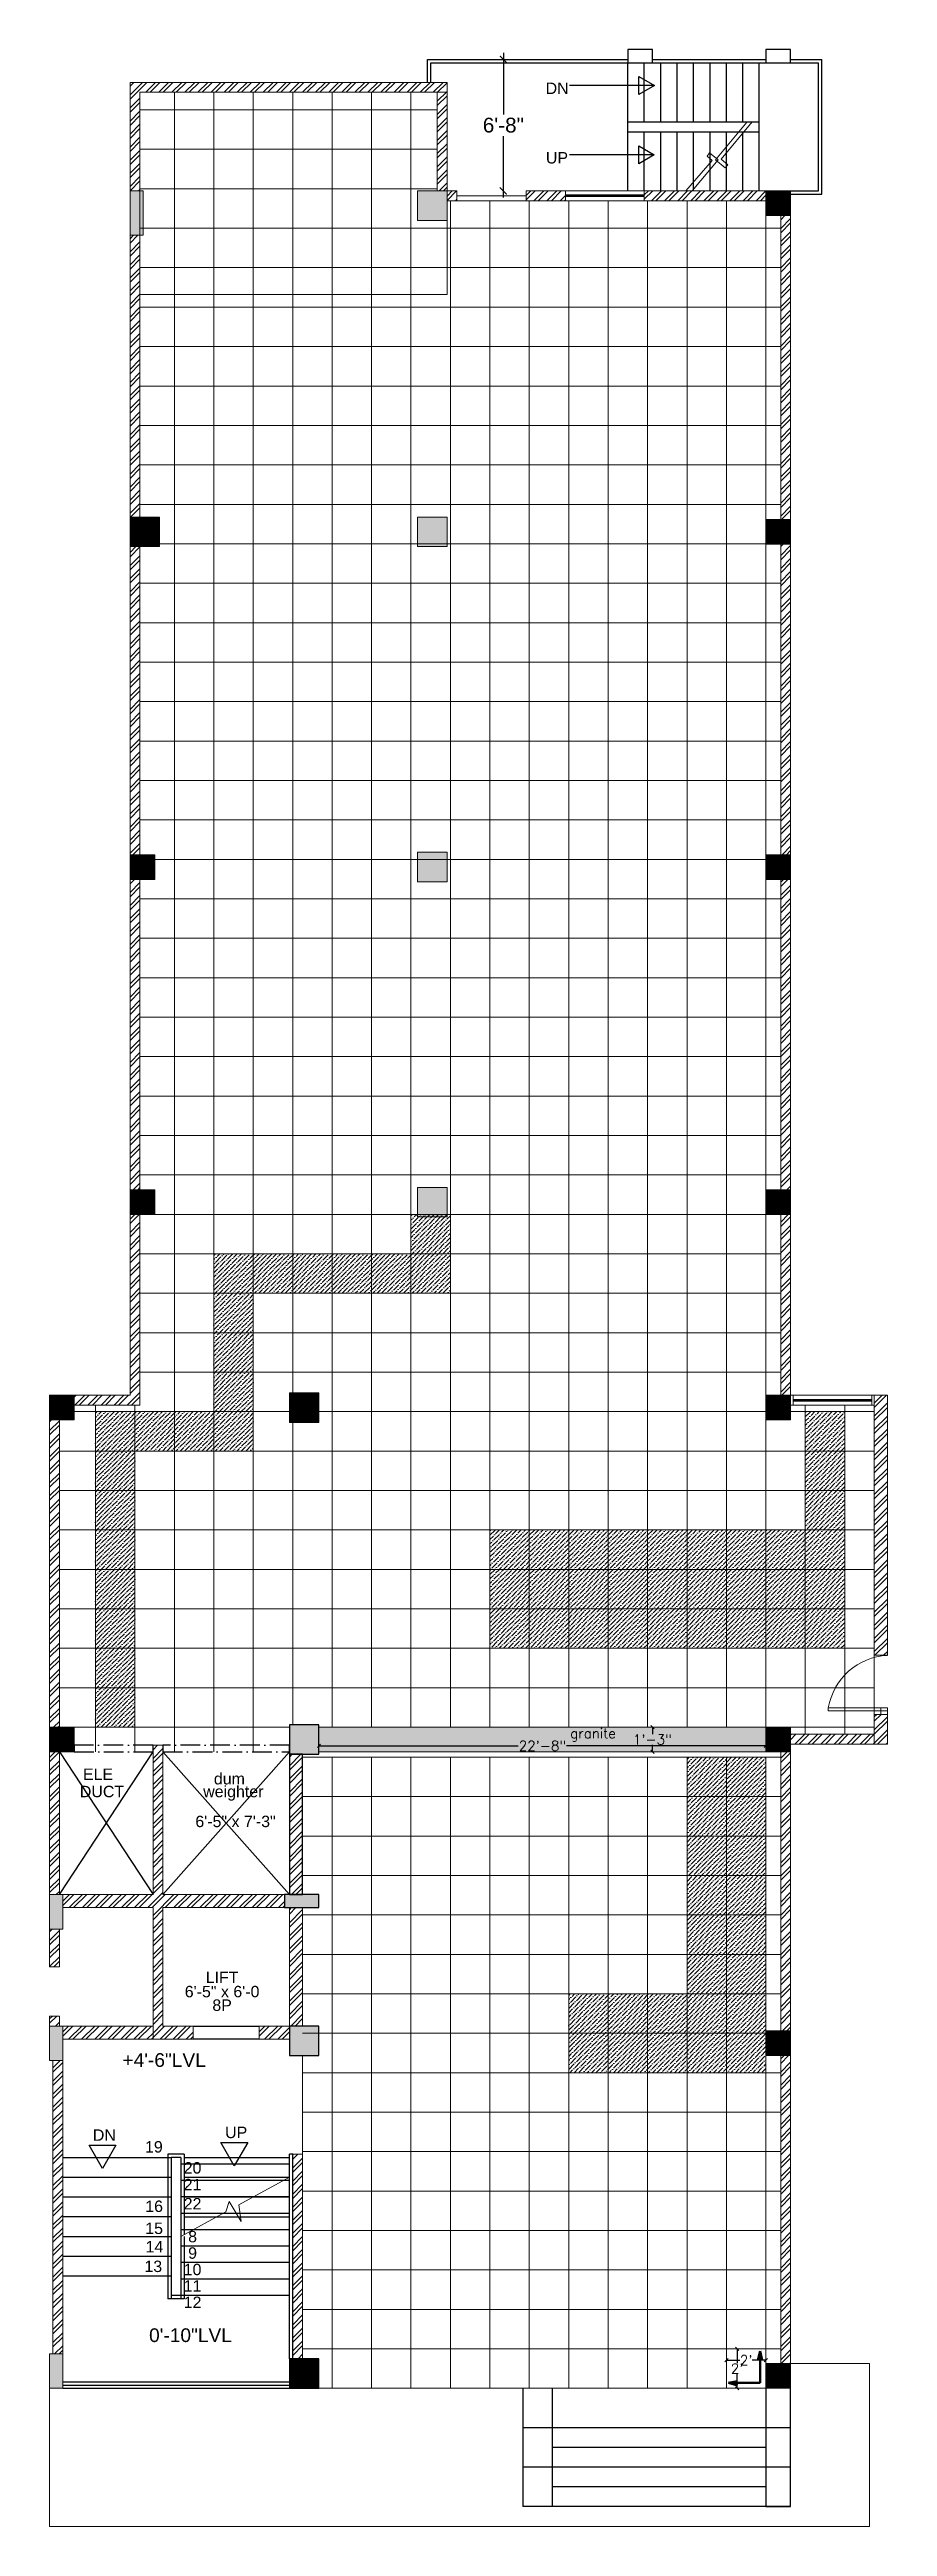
# Model space of a CAD drawing. Header units: inches. Extents: x 111501 to 134888, y 46021 to 52102.
# Drawn here: x 114186 to 114696, y 50595 to 52102 of the extents above; entities that cross this region are included whole.
import ezdxf
from ezdxf.enums import TextEntityAlignment as Align
from ezdxf.lldxf.tags import DXFTag

# ---------------------------------------------------------------- set-up
doc = ezdxf.new("R2010")
doc.units = ezdxf.units.IN
doc.header["$MEASUREMENT"] = 0
doc.linetypes.add('ACAD_ISO10W100', pattern=[18, 12, -3, 0, -3])
for name, color, linetype in [('10', 1, 'Continuous'), ('D', 251, 'Continuous'), ('DIMENSIONS', 7, 'Continuous'), ('H', 9, 'Continuous'), ('RO', 7, 'Continuous'), ('staircase', 6, 'Continuous'), ('text naming', 7, 'Continuous')]:
    doc.layers.add(name, color=color, linetype=linetype)
for name, color, linetype, lineweight in [('column', 252, 'Continuous', 9), ('DOOR', 1, 'Continuous', 0), ('FURNITURE', 14, 'Continuous', 18), ('text1', 7, 'Continuous', 0), ('wall', 7, 'Continuous', 9), ('window', 140, 'Continuous', 15)]:
    doc.layers.add(name, color=color, linetype=linetype, lineweight=lineweight)
doc.styles.add('A', font='arial.ttf')
doc.styles.get("Standard").update_dxf_attribs({"font": 'txt.shx', "height": 6})
tags = doc.linetypes.add('DASHED2', pattern=[0.375, 0.25, -0.125]).pattern_tags.tags
tags[6:7] = [DXFTag(74, 4), DXFTag(75, 0), DXFTag(340, '0'), DXFTag(46, 1.0), DXFTag(50, 0.0), DXFTag(44, 0.0), DXFTag(45, 0.0)]
tags[4:5] = [DXFTag(74, 4), DXFTag(75, 0), DXFTag(340, '0'), DXFTag(46, 1.0), DXFTag(50, 0.0), DXFTag(44, 0.0), DXFTag(45, 0.0)]
doc.dimstyles.new('Standard$0', dxfattribs={"dimtxt": 4, "dimasz": 2, "dimexe": 0.125, "dimexo": 0.125, "dimgap": 0.25, "dimtad": 0, "dimtih": 1, "dimtoh": 1, "dimdec": 1, "dimlfac": -1, "dimzin": 0, "dimdsep": 46, "dimlunit": 4, "dimtxsty": 'Standard', "dimblk": 'OBLIQUE', "dimblk1": 'DOTSMALL', "dimblk2": 'DOTSMALL', "dimcen": 0, "dimse1": 1, "dimse2": 1, "dimadec": 0, "dimazin": 0, "dimtfac": 1, "dimtdec": 1, "dimtofl": 0, "dimtmove": 0, "dimatfit": 3, "dimfxl": 1, "dimtolj": 1, "dimtzin": 0, "dimarcsym": 0})
pattern_1 = [(45, (15307.584, 4082.624), (-3.97747564, 3.97747564), []), (45, (15310.2355, 4082.624), (-3.97747564, 3.97747564), [])]
pattern_2 = [(45, (0, 24), (0.99436891, 3.64601934), [4.6875, -0.9375, 0, -0.9375])]

msp = doc.modelspace()

# ---------------------------------------------------------------- texts
at = {"layer": 'D', "style": 'A'}
for s, height, p in [('DN', 6.95, (114494.84, 52074.88)), ('UP', 6.95, (114494.72, 52032.61)), ('DUCT', 6.95, (114217.81, 51038.63)), ('ELE', 6.95, (114215.42, 51049.12)), ('weighter', 6.95, (114297.76, 51038.63)), ('dum', 6.95, (114295.37, 51046.44)), ('6\'-5" x 7\'-3"', 6.9498, (114299.09, 51020.43)), ('6\'-5" x 6\'-0', 6.9498, (114290.92, 50916.91)), ('LIFT', 6.95, (114290.92, 50925.59)), ('8P', 6.95, (114290.92, 50908.65)), ('DN', 6.95, (114219.26, 50829.61)), ('UP', 6.95, (114299.48, 50831.24)), ('19', 6.95, (114249.41, 50822.46)), ('20', 6.95, (114272.95, 50809.66)), ('21', 6.95, (114272.95, 50799.48)), ('16', 6.95, (114249.55, 50786.3)), ('22', 6.95, (114272.95, 50787.84)), ('15', 6.95, (114249.55, 50772.89)), ('8', 6.95, (114272.95, 50767.84)), ('13', 6.95, (114249.04, 50749.74)), ('14', 6.95, (114249.72, 50761.69)), ('9', 6.95, (114272.95, 50757.84)), ('10', 6.95, (114272.95, 50747.84)), ('11', 6.95, (114272.95, 50737.84)), ('12', 6.95, (114272.95, 50727.84))]:
    msp.add_text(s, height=height, dxfattribs=at).set_placement(p, align=Align.CENTER)
for s, p in [('+4\'-6"LVL', (114230.29, 50874.57)), ('0\'-10"LVL', (114246.47, 50707.16))]:
    msp.add_text(s, height=8.34, dxfattribs=at).set_placement(p)
at = {"layer": 'text1', "color": 0, "insert": (114502.79, 51080.53), "char_height": 6, "width": 22.5097, "attachment_point": 1}
msp.add_mtext('granite', dxfattribs=at)

# ---------------------------------------------------------------- blocks, each defined once
blk = doc.blocks.new('_ARCHTICK')
at = {"color": 0, "linetype": 'ByBlock', "lineweight": -2}
blk.add_solid([(0.4, 0.31), (0.31, 0.4), (-0.31, -0.4), (-0.4, -0.31)], dxfattribs=at)
blk = doc.blocks.new('*D1690')
at = {"layer": 'D', "color": 5, "linetype": 'Continuous', "lineweight": 25, "transparency": 16777216}
for p, q in [((114462.1, 52099.9), (114462.1, 52062.5)), ((114462.1, 52011.9), (114462.1, 52049.3))]:
    blk.add_line(p, q, dxfattribs=at)
at = {"layer": 'Defpoints', "color": 0, "linetype": 'Continuous', "lineweight": 5, "transparency": 16777216}
for p in [(114462.1, 52095.9), (114470.1, 52095.9), (114475.9, 52015.9)]:
    blk.add_point(p, dxfattribs=at)
at = {"layer": 'D', "color": 5, "linetype": 'Continuous', "lineweight": 25, "transparency": 16777216, "xscale": 6, "yscale": 6, "zscale": 6}
for p, rotation in [((114462.1, 52095.9), 90), ((114462.1, 52015.9), 270)]:
    blk.add_blockref('_ARCHTICK', p, dxfattribs=dict(at, rotation=rotation))
at = {"layer": 'D', "linetype": 'Continuous', "transparency": 16777216, "insert": (114462.1, 52055.9), "char_height": 9, "attachment_point": 5, "style": 'A'}
blk.add_mtext('\\A1;6\'-8"', dxfattribs=at)
blk = doc.blocks.new('_Oblique')
at = {"color": 0, "linetype": 'ByBlock', "lineweight": -2}
blk.add_line((-0.5, -0.5), (0.5, 0.5), dxfattribs=at)
blk = doc.blocks.new('*D1691')
at = {"layer": 'Defpoints', "color": 0, "transparency": 16777216}
for p in [(114597.9, 50703), (114597.9, 50679), (114604.4, 50679)]:
    blk.add_point(p, dxfattribs=at)
at = {"layer": 'DIMENSIONS', "color": 0, "lineweight": -2, "transparency": 16777216}
for p, q in [((114604.4, 50703), (114604.4, 50694.3)), ((114604.4, 50679), (114604.4, 50687.8))]:
    blk.add_line(p, q, dxfattribs=at)
at = {"layer": 'DIMENSIONS', "color": 0, "lineweight": -2, "transparency": 16777216, "xscale": 2, "yscale": 2, "zscale": 2}
for p, rotation in [((114604.4, 50703), 90), ((114604.4, 50679), 270)]:
    blk.add_blockref('_Oblique', p, dxfattribs=dict(at, rotation=rotation))
at = {"layer": 'DIMENSIONS', "color": 0, "lineweight": 5, "transparency": 16777216, "insert": (114604.4, 50691), "char_height": 6, "attachment_point": 5}
blk.add_mtext("\\A1;2'", dxfattribs=at)
blk = doc.blocks.new('_DOTSMALL')
at = {"color": 0, "linetype": 'ByBlock', "lineweight": -2, "const_width": 0.5}
blk.add_lwpolyline([(-0.0625, 0, 1), (0.0625, 0, 1)], format="xyb", close=True, dxfattribs=at)
blk = doc.blocks.new('*D1692')
at = {"layer": 'Defpoints', "color": 0, "transparency": 16777216}
for p in [(114597.9, 50703), (114621.9, 50703), (114621.9, 50696.1)]:
    blk.add_point(p, dxfattribs=at)
at = {"layer": 'DIMENSIONS', "color": 0, "lineweight": -2, "transparency": 16777216}
for p, q in [((114597.9, 50696.1), (114606.1, 50696.1)), ((114621.9, 50696.1), (114613.6, 50696.1))]:
    blk.add_line(p, q, dxfattribs=at)
at = {"layer": 'DIMENSIONS', "color": 0, "lineweight": -2, "transparency": 16777216, "xscale": 2, "yscale": 2, "zscale": 2, "rotation": 180}
blk.add_blockref('_Oblique', (114597.9, 50696.1), dxfattribs=at)
at = {"layer": 'DIMENSIONS', "color": 0, "lineweight": -2, "transparency": 16777216, "xscale": 2, "yscale": 2, "zscale": 2}
blk.add_blockref('_Oblique', (114621.9, 50696.1), dxfattribs=at)
at = {"layer": 'DIMENSIONS', "color": 0, "lineweight": 5, "transparency": 16777216, "insert": (114609.9, 50696.1), "char_height": 6, "attachment_point": 5}
blk.add_mtext("\\A1;2'", dxfattribs=at)
blk = doc.blocks.new('*D1693')
at = {"layer": 'Defpoints', "color": 0, "transparency": 16777216}
for p in [(114349.9, 51073), (114621.9, 51073.7), (114621.9, 51069.9)]:
    blk.add_point(p, dxfattribs=at)
at = {"layer": 'wall', "color": 0, "lineweight": -2, "transparency": 16777216}
for p, q in [((114349.9, 51069.9), (114471.1, 51069.9)), ((114621.9, 51069.9), (114500.6, 51069.9))]:
    blk.add_line(p, q, dxfattribs=at)
at = {"layer": 'wall', "color": 0, "lineweight": -2, "transparency": 16777216, "xscale": 2, "yscale": 2, "zscale": 2, "rotation": 180}
blk.add_blockref('_Oblique', (114349.9, 51069.9), dxfattribs=at)
at = {"layer": 'wall', "color": 0, "lineweight": -2, "transparency": 16777216, "xscale": 2, "yscale": 2, "zscale": 2}
blk.add_blockref('_Oblique', (114621.9, 51069.9), dxfattribs=at)
at = {"layer": 'wall', "color": 0, "lineweight": 5, "transparency": 16777216, "insert": (114485.9, 51069.9), "char_height": 6, "attachment_point": 5}
blk.add_mtext('\\A1;22\'-8"', dxfattribs=at)
blk = doc.blocks.new('*D1694')
at = {"layer": 'Defpoints', "color": 0, "transparency": 16777216}
for p in [(114545, 51081.2), (114552.8, 51081.2), (114545, 51066.2)]:
    blk.add_point(p, dxfattribs=at)
at = {"layer": 'wall', "color": 0, "lineweight": -2, "transparency": 16777216}
for p, q in [((114552.8, 51081.2), (114552.8, 51077)), ((114552.8, 51066.2), (114552.8, 51070.5))]:
    blk.add_line(p, q, dxfattribs=at)
at = {"layer": 'wall', "color": 0, "lineweight": -2, "transparency": 16777216, "xscale": 2, "yscale": 2, "zscale": 2}
for p, rotation in [((114552.8, 51081.2), 90), ((114552.8, 51066.2), 270)]:
    blk.add_blockref('_Oblique', p, dxfattribs=dict(at, rotation=rotation))
at = {"layer": 'wall', "color": 0, "lineweight": 5, "transparency": 16777216, "insert": (114552.8, 51073.7), "char_height": 6, "attachment_point": 5}
blk.add_mtext('\\A1;1\'-3"', dxfattribs=at)

# ---------------------------------------------------------------- dimensions: what is measured, and where the dimension line sits
at = {"layer": 'D', "color": 7, "linetype": 'Continuous'}
dim = msp.add_linear_dim(base=(114462.1, 52095.94), p1=(114475.88, 52015.94), p2=(114470.1, 52095.94), angle=90, dimstyle='Standard$0', override={"dimtxt": 9, "dimasz": 6, "dimexe": 4, "dimexo": 4, "dimgap": 2, "dimtxsty": 'A', "dimblk1": 'ARCHTICK', "dimblk2": 'ARCHTICK', "dimsah": 1, "dimdle": 4, "dimclrd": 5, "dimclre": 1, "dimclrt": 256, "dimfrac": 2, "dimlwd": 25}, dxfattribs=at)
dim.commit()
dim.dimension.update_dxf_attribs({"geometry": '*D1690', "text_midpoint": (114462.1, 52055.94)})
at = {"layer": 'DIMENSIONS', "lineweight": 5}
dim = msp.add_linear_dim(base=(114621.88, 50696.14), p1=(114597.88, 50703.01), p2=(114621.88, 50703.01), dimstyle='Standard$0', dxfattribs=at)
dim.commit()
dim.dimension.update_dxf_attribs({"geometry": '*D1692', "text_midpoint": (114609.88, 50696.14)})
dim = msp.add_linear_dim(base=(114604.39, 50679.01), p1=(114597.88, 50703.01), p2=(114597.88, 50679.01), angle=90, dimstyle='Standard$0', dxfattribs=at)
dim.commit()
dim.dimension.update_dxf_attribs({"geometry": '*D1691', "text_midpoint": (114604.39, 50691.01)})
at = {"layer": 'wall', "lineweight": 5}
dim = msp.add_linear_dim(base=(114621.88, 51069.9), p1=(114349.89, 51072.98), p2=(114621.88, 51073.73), dimstyle='Standard$0', dxfattribs=at)
dim.commit()
dim.dimension.update_dxf_attribs({"geometry": '*D1693', "text_midpoint": (114485.89, 51069.9)})
dim = msp.add_linear_dim(base=(114552.81, 51081.23), p1=(114544.97, 51066.23), p2=(114544.97, 51081.23), angle=90, dimstyle='Standard$0', dxfattribs=at)
dim.commit()
dim.dimension.update_dxf_attribs({"geometry": '*D1694', "text_midpoint": (114552.81, 51073.73), "dimtype": 160})

# ---------------------------------------------------------------- hatches: boundary and pattern name
at = {"layer": 'column'}
h = msp.add_hatch(color=256, dxfattribs=at)
h.paths.add_polyline_path([(114409.88, 52015.94), (114409.88, 51997.94), (114427.88, 51997.94), (114427.88, 52015.94)])
h.paths.add_polyline_path([(114234.88, 52015.94), (114234.88, 51988.94), (114242.88, 51988.94), (114242.88, 52015.94)])
h = msp.add_hatch(color=256, dxfattribs=at)
h.paths.add_polyline_path([(114621.88, 52011.99), (114621.88, 52000.99), (114632.88, 52000.99), (114632.88, 52011.99)])
h.paths.add_polyline_path([(114632.88, 52011.99), (114632.88, 52015.99), (114621.88, 52015.99), (114621.88, 52011.99)])
h.paths.add_polyline_path([(114632.88, 52000.99), (114636.88, 52000.99), (114636.88, 52011.99), (114632.88, 52011.99)])
h.paths.add_polyline_path([(114636.88, 52015.99), (114632.88, 52015.99), (114632.88, 52011.99), (114636.88, 52011.99)])
for points in [[(114234.88, 51817.51), (114234.88, 51799.51), (114252.88, 51799.51), (114252.88, 51817.51)], [(114185.88, 51283.15), (114185.88, 51268.15), (114200.88, 51268.15), (114200.88, 51283.15)], [(114331.89, 51284.65), (114331.89, 51266.65), (114349.89, 51266.65), (114349.89, 51284.65)], [(114185.89, 50700.01), (114185.89, 50679.01), (114193.89, 50679.01), (114193.89, 50700.01)], [(114349.89, 50697.01), (114331.89, 50697.01), (114331.89, 50679.01), (114349.89, 50679.01)]]:
    msp.add_hatch(color=256, dxfattribs=at).paths.add_polyline_path(points)
h = msp.add_hatch(color=256, dxfattribs=at)
h.paths.add_polyline_path([(114409.88, 51409.65), (114409.88, 51391.65), (114427.88, 51391.65), (114427.88, 51409.65)])
h.paths.add_polyline_path([(114409.88, 51613.58), (114409.88, 51595.58), (114427.88, 51595.58), (114427.88, 51613.58)])
h.paths.add_polyline_path([(114409.88, 51817.51), (114409.88, 51799.51), (114427.88, 51799.51), (114427.88, 51817.51)])
h = msp.add_hatch(color=256, dxfattribs=at)
h.paths.add_polyline_path([(114621.88, 51812.06), (114621.88, 51801.06), (114632.88, 51801.06), (114632.88, 51812.06)])
h.paths.add_polyline_path([(114632.88, 51812.06), (114632.88, 51816.06), (114621.88, 51816.06), (114621.88, 51812.06)])
h.paths.add_polyline_path([(114632.88, 51801.06), (114636.88, 51801.06), (114636.88, 51812.06), (114632.88, 51812.06)])
h.paths.add_polyline_path([(114636.88, 51816.06), (114632.88, 51816.06), (114632.88, 51812.06), (114636.88, 51812.06)])
h = msp.add_hatch(color=256, dxfattribs=at)
h.paths.add_polyline_path([(114234.88, 51608.13), (114234.88, 51597.13), (114245.88, 51597.13), (114245.88, 51608.13)])
h.paths.add_polyline_path([(114245.88, 51608.13), (114245.88, 51612.13), (114234.88, 51612.13), (114234.88, 51608.13)])
h.paths.add_polyline_path([(114245.88, 51597.13), (114249.88, 51597.13), (114249.88, 51608.13), (114245.88, 51608.13)])
h.paths.add_polyline_path([(114249.88, 51612.13), (114245.88, 51612.13), (114245.88, 51608.13), (114249.88, 51608.13)])
h = msp.add_hatch(color=256, dxfattribs=at)
h.paths.add_polyline_path([(114621.88, 51608.13), (114621.88, 51597.13), (114632.88, 51597.13), (114632.88, 51608.13)])
h.paths.add_polyline_path([(114632.88, 51608.13), (114632.88, 51612.13), (114621.88, 51612.13), (114621.88, 51608.13)])
h.paths.add_polyline_path([(114632.88, 51597.13), (114636.88, 51597.13), (114636.88, 51608.13), (114632.88, 51608.13)])
h.paths.add_polyline_path([(114636.88, 51612.13), (114632.88, 51612.13), (114632.88, 51608.13), (114636.88, 51608.13)])
h = msp.add_hatch(color=256, dxfattribs=at)
h.paths.add_polyline_path([(114234.88, 51404.21), (114234.88, 51393.21), (114245.88, 51393.21), (114245.88, 51404.21)])
h.paths.add_polyline_path([(114245.88, 51404.21), (114245.88, 51408.21), (114234.88, 51408.21), (114234.88, 51404.21)])
h.paths.add_polyline_path([(114245.88, 51393.21), (114249.88, 51393.21), (114249.88, 51404.21), (114245.88, 51404.21)])
h.paths.add_polyline_path([(114249.88, 51408.21), (114245.88, 51408.21), (114245.88, 51404.21), (114249.88, 51404.21)])
h = msp.add_hatch(color=256, dxfattribs=at)
h.paths.add_polyline_path([(114621.88, 51404.21), (114621.88, 51393.21), (114632.88, 51393.21), (114632.88, 51404.21)])
h.paths.add_polyline_path([(114632.88, 51404.21), (114632.88, 51408.21), (114621.88, 51408.21), (114621.88, 51404.21)])
h.paths.add_polyline_path([(114632.88, 51393.21), (114636.88, 51393.21), (114636.88, 51404.21), (114632.88, 51404.21)])
h.paths.add_polyline_path([(114636.88, 51408.21), (114632.88, 51408.21), (114632.88, 51404.21), (114636.88, 51404.21)])
h = msp.add_hatch(color=256, dxfattribs=at)
h.paths.add_polyline_path([(114636.88, 51279.16), (114636.88, 51268.16), (114625.88, 51268.16), (114625.88, 51279.16)])
h.paths.add_polyline_path([(114625.88, 51279.16), (114625.88, 51283.16), (114636.88, 51283.16), (114636.88, 51279.16)])
h.paths.add_polyline_path([(114625.88, 51268.16), (114621.88, 51268.16), (114621.88, 51279.16), (114625.88, 51279.16)])
h.paths.add_polyline_path([(114621.88, 51283.16), (114625.88, 51283.16), (114625.88, 51279.16), (114621.88, 51279.16)])
h = msp.add_hatch(color=256, dxfattribs=at)
h.paths.add_polyline_path([(114185.88, 51077.28), (114185.88, 51066.28), (114196.88, 51066.28), (114196.88, 51077.28)])
h.paths.add_polyline_path([(114196.88, 51077.28), (114196.88, 51081.28), (114185.88, 51081.28), (114185.88, 51077.28)])
h.paths.add_polyline_path([(114196.88, 51066.28), (114200.88, 51066.28), (114200.88, 51077.28), (114196.88, 51077.28)])
h.paths.add_polyline_path([(114200.88, 51081.28), (114196.88, 51081.28), (114196.88, 51077.28), (114200.88, 51077.28)])
h = msp.add_hatch(color=256, dxfattribs=at)
h.paths.add_polyline_path([(114331.89, 51082.73), (114331.89, 51064.73), (114349.89, 51064.73), (114349.89, 51081.23), (114349.89, 51082.73)])
h.paths.add_polyline_path([(114328.89, 50971.44), (114349.89, 50971.44), (114349.89, 50979.44), (114328.89, 50979.44)])
h.paths.add_polyline_path([(114349.89, 50899.44), (114331.89, 50899.44), (114331.89, 50881.44), (114349.89, 50881.44)])
h = msp.add_hatch(color=256, dxfattribs=at)
h.paths.add_polyline_path([(114636.88, 51077.23), (114636.88, 51066.23), (114625.88, 51066.23), (114625.88, 51077.23)])
h.paths.add_polyline_path([(114625.88, 51077.23), (114625.88, 51081.23), (114636.88, 51081.23), (114636.88, 51077.23)])
h.paths.add_polyline_path([(114625.88, 51066.23), (114621.88, 51066.23), (114621.88, 51077.23), (114625.88, 51077.23)])
h.paths.add_polyline_path([(114621.88, 51081.23), (114625.88, 51081.23), (114625.88, 51077.23), (114621.88, 51077.23)])
h = msp.add_hatch(color=256, dxfattribs=at)
h.paths.add_polyline_path([(114185.89, 50979.44), (114185.89, 50958.44), (114193.89, 50958.44), (114193.89, 50979.44)])
h.paths.add_polyline_path([(114185.89, 50899.44), (114185.89, 50878.44), (114193.89, 50878.44), (114193.89, 50899.44)])
h = msp.add_hatch(color=256, dxfattribs=at)
h.paths.add_polyline_path([(114636.88, 50892.49), (114636.88, 50881.49), (114625.88, 50881.49), (114625.88, 50892.49)])
h.paths.add_polyline_path([(114625.88, 50892.49), (114625.88, 50896.49), (114636.88, 50896.49), (114636.88, 50892.49)])
h.paths.add_polyline_path([(114625.88, 50881.49), (114621.88, 50881.49), (114621.88, 50892.49), (114625.88, 50892.49)])
h.paths.add_polyline_path([(114621.88, 50896.49), (114625.88, 50896.49), (114625.88, 50892.49), (114621.88, 50892.49)])
h = msp.add_hatch(color=256, dxfattribs=at)
h.paths.add_polyline_path([(114636.88, 50690.01), (114636.88, 50679.01), (114625.88, 50679.01), (114625.88, 50690.01)])
h.paths.add_polyline_path([(114625.88, 50690.01), (114625.88, 50694.01), (114636.88, 50694.01), (114636.88, 50690.01)])
h.paths.add_polyline_path([(114625.88, 50679.01), (114621.88, 50679.01), (114621.88, 50690.01), (114625.88, 50690.01)])
h.paths.add_polyline_path([(114621.88, 50694.01), (114625.88, 50694.01), (114625.88, 50690.01), (114621.88, 50690.01)])
at = {"layer": 'wall', "lineweight": 5}
h = msp.add_hatch(dxfattribs=at)
h.set_pattern_fill('ANSI32', color=256, scale=15, style=0)
h.set_pattern_definition(pattern_1)
h.paths.add_polyline_path([(114234.88, 52015.94), (114234.88, 52081.94), (114427.88, 52081.94), (114427.88, 52015.94), (114421.88, 52015.94), (114421.88, 52075.94), (114240.88, 52075.94), (114240.88, 52015.94)])
h = msp.add_hatch(dxfattribs=at)
h.set_pattern_fill('ANSI32', color=256, scale=15, style=0)
h.set_pattern_definition(pattern_1)
h.paths.add_polyline_path([(114547.88, 52009.94), (114621.88, 52009.94), (114621.88, 52015.94), (114547.88, 52015.94)])
h.paths.add_polyline_path([(114475.88, 52015.94), (114475.88, 52009.94), (114499.88, 52009.94), (114499.88, 52015.94)])
h.paths.add_polyline_path([(114427.88, 52009.94), (114433.88, 52009.94), (114433.88, 52015.94), (114427.88, 52015.94)])
h = msp.add_hatch(dxfattribs=at)
h.set_pattern_fill('ANSI32', color=256, scale=15, style=0)
h.set_pattern_definition(pattern_1)
h.paths.add_polyline_path([(114630.88, 51612.08), (114636.88, 51612.08), (114636.88, 51801.01), (114630.88, 51801.01)])
h.paths.add_polyline_path([(114630.88, 51408.15), (114636.88, 51408.15), (114636.88, 51597.08), (114630.88, 51597.08)])
h.paths.add_polyline_path([(114630.88, 51816.01), (114636.88, 51816.01), (114636.88, 52000.94), (114630.88, 52000.94)])
h.paths.add_polyline_path([(114630.88, 51283.15), (114636.88, 51283.15), (114636.88, 51393.15), (114630.88, 51393.15)])
h = msp.add_hatch(dxfattribs=at)
h.set_pattern_fill('ANSI32', color=256, scale=15, style=0)
h.set_pattern_definition(pattern_1)
h.paths.add_polyline_path([(114234.88, 51612.08), (114240.88, 51612.08), (114240.88, 51799.51), (114234.88, 51799.51)])
h.paths.add_polyline_path([(114234.88, 51988.94), (114234.88, 51817.51), (114240.88, 51817.51), (114240.88, 51988.94)])
h = msp.add_hatch(dxfattribs=at)
h.set_pattern_fill('ANSI32', color=256, scale=15, style=0)
h.set_pattern_definition(pattern_1)
h.paths.add_polyline_path([(114200.88, 51277.15), (114200.88, 51283.15), (114234.88, 51283.15), (114234.88, 51393.15), (114240.88, 51393.15), (114240.88, 51384.67), (114240.88, 51366.62), (114240.88, 51357.66), (114240.88, 51339.61), (114240.88, 51331.15), (114240.88, 51313.09), (114240.88, 51302.19), (114240.88, 51284.14), (114240.88, 51277.15)])
h.paths.add_polyline_path([(114234.88, 51408.15), (114240.88, 51408.15), (114240.88, 51597.08), (114234.88, 51597.08)])
h = msp.add_hatch(dxfattribs=at)
h.set_pattern_fill('ANSI36', color=251, scale=15, style=0)
h.set_pattern_definition([(45, (-96, 498.2191), (0.99436891, 3.64601934), [4.6875, -0.9375, 0, -0.9375])])
h.paths.add_polyline_path([(114405.88, 51369.23), (114429.88, 51369.23), (114429.88, 51370.66), (114429.88, 51393.23), (114405.88, 51393.23)])
h = msp.add_hatch(dxfattribs=at)
h.set_pattern_fill('ANSI36', color=251, scale=15, style=0)
h.set_pattern_definition([(45, (-216, 474.2191), (0.99436891, 3.64601934), [4.6875, -0.9375, 0, -0.9375])])
h.paths.add_polyline_path([(114285.88, 51345.23), (114309.88, 51345.23), (114309.88, 51346.66), (114309.88, 51369.23), (114285.88, 51369.23)])
h = msp.add_hatch(dxfattribs=at)
h.set_pattern_fill('ANSI36', color=251, scale=15, style=0)
h.set_pattern_definition([(45, (-192, 474.2191), (0.99436891, 3.64601934), [4.6875, -0.9375, 0, -0.9375])])
h.paths.add_polyline_path([(114309.88, 51345.23), (114333.88, 51345.23), (114333.88, 51346.66), (114333.88, 51369.23), (114309.88, 51369.23)])
h = msp.add_hatch(dxfattribs=at)
h.set_pattern_fill('ANSI36', color=251, scale=15, style=0)
h.set_pattern_definition([(45, (-168, 474.2191), (0.99436891, 3.64601934), [4.6875, -0.9375, 0, -0.9375])])
h.paths.add_polyline_path([(114333.88, 51345.23), (114357.88, 51345.23), (114357.88, 51346.66), (114357.88, 51369.23), (114333.88, 51369.23)])
h = msp.add_hatch(dxfattribs=at)
h.set_pattern_fill('ANSI36', color=251, scale=15, style=0)
h.set_pattern_definition([(45, (-144, 474.2191), (0.99436891, 3.64601934), [4.6875, -0.9375, 0, -0.9375])])
h.paths.add_polyline_path([(114357.88, 51345.23), (114381.88, 51345.23), (114381.88, 51346.66), (114381.88, 51369.23), (114357.88, 51369.23)])
h = msp.add_hatch(dxfattribs=at)
h.set_pattern_fill('ANSI36', color=251, scale=15, style=0)
h.set_pattern_definition([(45, (-120, 474.2191), (0.99436891, 3.64601934), [4.6875, -0.9375, 0, -0.9375])])
h.paths.add_polyline_path([(114381.88, 51345.23), (114405.88, 51345.23), (114405.88, 51346.66), (114405.88, 51369.23), (114381.88, 51369.23)])
h = msp.add_hatch(dxfattribs=at)
h.set_pattern_fill('ANSI36', color=251, scale=15, style=0)
h.set_pattern_definition([(45, (-96, 474.2191), (0.99436891, 3.64601934), [4.6875, -0.9375, 0, -0.9375])])
h.paths.add_polyline_path([(114405.88, 51345.23), (114429.88, 51345.23), (114429.88, 51346.66), (114429.88, 51369.23), (114405.88, 51369.23)])
h = msp.add_hatch(dxfattribs=at)
h.set_pattern_fill('ANSI36', color=251, scale=15, style=0)
h.set_pattern_definition([(45, (-216, 450.2191), (0.99436891, 3.64601934), [4.6875, -0.9375, 0, -0.9375])])
h.paths.add_polyline_path([(114285.88, 51321.23), (114309.88, 51321.23), (114309.88, 51322.66), (114309.88, 51345.23), (114285.88, 51345.23)])
h = msp.add_hatch(dxfattribs=at)
h.set_pattern_fill('ANSI36', color=251, scale=15, style=0)
h.set_pattern_definition([(45, (-216, 426.2191), (0.99436891, 3.64601934), [4.6875, -0.9375, 0, -0.9375])])
h.paths.add_polyline_path([(114285.88, 51297.23), (114309.88, 51297.23), (114309.88, 51298.66), (114309.88, 51321.23), (114285.88, 51321.23)])
h = msp.add_hatch(dxfattribs=at)
h.set_pattern_fill('ANSI36', color=251, scale=15, style=0)
h.set_pattern_definition([(45, (-216, 402.2191), (0.99436891, 3.64601934), [4.6875, -0.9375, 0, -0.9375])])
h.paths.add_polyline_path([(114285.88, 51273.23), (114309.88, 51273.23), (114309.88, 51274.66), (114309.88, 51297.23), (114285.88, 51297.23)])
h = msp.add_hatch(dxfattribs=at)
h.set_pattern_fill('ANSI32', color=256, scale=15, style=0)
h.set_pattern_definition(pattern_1)
h.paths.add_polyline_path([(114687.88, 51124.96), (114687.88, 51283.15), (114695.88, 51283.15), (114695.88, 51124.96)])
h = msp.add_hatch(dxfattribs=at)
h.set_pattern_fill('ANSI32', color=256, scale=15, style=0)
h.set_pattern_definition(pattern_1)
h.paths.add_polyline_path([(114185.88, 51081.23), (114185.88, 51268.15), (114191.88, 51268.15), (114191.88, 51081.23)])
h = msp.add_hatch(dxfattribs=at)
h.set_pattern_fill('ANSI36', color=251, scale=15, style=0)
h.set_pattern_definition([(45, (-288, 378.2191), (0.99436891, 3.64601934), [4.6875, -0.9375, 0, -0.9375])])
h.paths.add_polyline_path([(114213.88, 51249.23), (114237.88, 51249.23), (114237.88, 51250.66), (114237.88, 51273.23), (114213.88, 51273.23)])
h = msp.add_hatch(dxfattribs=at)
h.set_pattern_fill('ANSI36', color=251, scale=15, style=0)
h.set_pattern_definition([(45, (-264, 378.2191), (0.99436891, 3.64601934), [4.6875, -0.9375, 0, -0.9375])])
h.paths.add_polyline_path([(114237.88, 51249.23), (114261.88, 51249.23), (114261.88, 51250.66), (114261.88, 51273.23), (114237.88, 51273.23)])
h = msp.add_hatch(dxfattribs=at)
h.set_pattern_fill('ANSI36', color=251, scale=15, style=0)
h.set_pattern_definition([(45, (-240, 378.2191), (0.99436891, 3.64601934), [4.6875, -0.9375, 0, -0.9375])])
h.paths.add_polyline_path([(114261.88, 51249.23), (114285.88, 51249.23), (114285.88, 51250.66), (114285.88, 51273.23), (114261.88, 51273.23)])
h = msp.add_hatch(dxfattribs=at)
h.set_pattern_fill('ANSI36', color=251, scale=15, style=0)
h.set_pattern_definition([(45, (-216, 378.2191), (0.99436891, 3.64601934), [4.6875, -0.9375, 0, -0.9375])])
h.paths.add_polyline_path([(114285.88, 51249.23), (114309.88, 51249.23), (114309.88, 51250.66), (114309.88, 51273.23), (114285.88, 51273.23)])
h = msp.add_hatch(dxfattribs=at)
h.set_pattern_fill('ANSI36', color=256, scale=15, style=0)
h.set_pattern_definition([(45, (48, 354.2191), (0.99436891, 3.64601934), [4.6875, -0.9375, 0, -0.9375])])
h.paths.add_polyline_path([(114645.88, 51249.23), (114669.88, 51249.23), (114669.88, 51250.66), (114669.88, 51273.23), (114645.88, 51273.23)])
h = msp.add_hatch(dxfattribs=at)
h.set_pattern_fill('ANSI36', color=251, scale=15, style=0)
h.set_pattern_definition([(45, (-288, 354.2191), (0.99436891, 3.64601934), [4.6875, -0.9375, 0, -0.9375])])
h.paths.add_polyline_path([(114213.88, 51225.23), (114237.88, 51225.23), (114237.88, 51226.66), (114237.88, 51249.23), (114213.88, 51249.23)])
h = msp.add_hatch(dxfattribs=at)
h.set_pattern_fill('ANSI36', color=256, scale=15, style=0)
h.set_pattern_definition([(45, (48, 330.2191), (0.99436891, 3.64601934), [4.6875, -0.9375, 0, -0.9375])])
h.paths.add_polyline_path([(114645.88, 51225.23), (114669.88, 51225.23), (114669.88, 51226.66), (114669.88, 51249.23), (114645.88, 51249.23)])
h = msp.add_hatch(dxfattribs=at)
h.set_pattern_fill('ANSI36', color=251, scale=15, style=0)
h.set_pattern_definition([(45, (-288, 330.2191), (0.99436891, 3.64601934), [4.6875, -0.9375, 0, -0.9375])])
h.paths.add_polyline_path([(114213.88, 51201.23), (114237.88, 51201.23), (114237.88, 51202.66), (114237.88, 51225.23), (114213.88, 51225.23)])
h = msp.add_hatch(dxfattribs=at)
h.set_pattern_fill('ANSI36', color=256, scale=15, style=0)
h.set_pattern_definition([(45, (48, 306.2191), (0.99436891, 3.64601934), [4.6875, -0.9375, 0, -0.9375])])
h.paths.add_polyline_path([(114645.88, 51201.23), (114669.88, 51201.23), (114669.88, 51202.66), (114669.88, 51225.23), (114645.88, 51225.23)])
h = msp.add_hatch(dxfattribs=at)
h.set_pattern_fill('ANSI36', color=251, scale=15, style=0)
h.set_pattern_definition([(45, (-288, 306.2191), (0.99436891, 3.64601934), [4.6875, -0.9375, 0, -0.9375])])
h.paths.add_polyline_path([(114213.88, 51177.23), (114237.88, 51177.23), (114237.88, 51178.66), (114237.88, 51201.23), (114213.88, 51201.23)])
h = msp.add_hatch(dxfattribs=at)
h.set_pattern_fill('ANSI36', color=256, scale=15, style=0)
h.set_pattern_definition([(45, (-144, 282.2191), (0.99436891, 3.64601934), [4.6875, -0.9375, 0, -0.9375])])
h.paths.add_polyline_path([(114453.88, 51177.23), (114477.88, 51177.23), (114477.88, 51178.66), (114477.88, 51201.23), (114453.88, 51201.23)])
h = msp.add_hatch(dxfattribs=at)
h.set_pattern_fill('ANSI36', color=256, scale=15, style=0)
h.set_pattern_definition([(45, (-120, 282.2191), (0.99436891, 3.64601934), [4.6875, -0.9375, 0, -0.9375])])
h.paths.add_polyline_path([(114477.88, 51177.23), (114501.88, 51177.23), (114501.88, 51178.66), (114501.88, 51201.23), (114477.88, 51201.23)])
h = msp.add_hatch(dxfattribs=at)
h.set_pattern_fill('ANSI36', color=256, scale=15, style=0)
h.set_pattern_definition([(45, (-96, 282.2191), (0.99436891, 3.64601934), [4.6875, -0.9375, 0, -0.9375])])
h.paths.add_polyline_path([(114501.88, 51177.23), (114525.88, 51177.23), (114525.88, 51178.66), (114525.88, 51201.23), (114501.88, 51201.23)])
h = msp.add_hatch(dxfattribs=at)
h.set_pattern_fill('ANSI36', color=256, scale=15, style=0)
h.set_pattern_definition([(45, (-72, 282.2191), (0.99436891, 3.64601934), [4.6875, -0.9375, 0, -0.9375])])
h.paths.add_polyline_path([(114525.88, 51177.23), (114549.88, 51177.23), (114549.88, 51178.66), (114549.88, 51201.23), (114525.88, 51201.23)])
h = msp.add_hatch(dxfattribs=at)
h.set_pattern_fill('ANSI36', color=256, scale=15, style=0)
h.set_pattern_definition([(45, (-48, 282.2191), (0.99436891, 3.64601934), [4.6875, -0.9375, 0, -0.9375])])
h.paths.add_polyline_path([(114549.88, 51177.23), (114573.88, 51177.23), (114573.88, 51178.66), (114573.88, 51201.23), (114549.88, 51201.23)])
h = msp.add_hatch(dxfattribs=at)
h.set_pattern_fill('ANSI36', color=256, scale=15, style=0)
h.set_pattern_definition([(45, (-24, 282.2191), (0.99436891, 3.64601934), [4.6875, -0.9375, 0, -0.9375])])
h.paths.add_polyline_path([(114573.88, 51177.23), (114597.88, 51177.23), (114597.88, 51178.66), (114597.88, 51201.23), (114573.88, 51201.23)])
h = msp.add_hatch(dxfattribs=at)
h.set_pattern_fill('ANSI36', color=256, scale=15, style=0)
h.set_pattern_definition([(45, (0, 282.2191), (0.99436891, 3.64601934), [4.6875, -0.9375, 0, -0.9375])])
h.paths.add_polyline_path([(114597.88, 51177.23), (114621.88, 51177.23), (114621.88, 51178.66), (114621.88, 51201.23), (114597.88, 51201.23)])
h = msp.add_hatch(dxfattribs=at)
h.set_pattern_fill('ANSI36', color=256, scale=15, style=0)
h.set_pattern_definition([(45, (24, 282.2191), (0.99436891, 3.64601934), [4.6875, -0.9375, 0, -0.9375])])
h.paths.add_polyline_path([(114621.88, 51177.23), (114645.88, 51177.23), (114645.88, 51178.66), (114645.88, 51201.23), (114621.88, 51201.23)])
h = msp.add_hatch(dxfattribs=at)
h.set_pattern_fill('ANSI36', color=256, scale=15, style=0)
h.set_pattern_definition([(45, (48, 282.2191), (0.99436891, 3.64601934), [4.6875, -0.9375, 0, -0.9375])])
h.paths.add_polyline_path([(114645.88, 51177.23), (114669.88, 51177.23), (114669.88, 51178.66), (114669.88, 51201.23), (114645.88, 51201.23)])
h = msp.add_hatch(dxfattribs=at)
h.set_pattern_fill('ANSI36', color=251, scale=15, style=0)
h.set_pattern_definition([(45, (-288, 282.2191), (0.99436891, 3.64601934), [4.6875, -0.9375, 0, -0.9375])])
h.paths.add_polyline_path([(114213.88, 51153.23), (114237.88, 51153.23), (114237.88, 51154.66), (114237.88, 51177.23), (114213.88, 51177.23)])
h = msp.add_hatch(dxfattribs=at)
h.set_pattern_fill('ANSI36', color=256, scale=15, style=0)
h.set_pattern_definition([(45, (-144, 258.2191), (0.99436891, 3.64601934), [4.6875, -0.9375, 0, -0.9375])])
h.paths.add_polyline_path([(114453.88, 51153.23), (114477.88, 51153.23), (114477.88, 51154.66), (114477.88, 51177.23), (114453.88, 51177.23)])
h = msp.add_hatch(dxfattribs=at)
h.set_pattern_fill('ANSI36', color=256, scale=15, style=0)
h.set_pattern_definition([(45, (-120, 258.2191), (0.99436891, 3.64601934), [4.6875, -0.9375, 0, -0.9375])])
h.paths.add_polyline_path([(114477.88, 51153.23), (114501.88, 51153.23), (114501.88, 51154.66), (114501.88, 51177.23), (114477.88, 51177.23)])
h = msp.add_hatch(dxfattribs=at)
h.set_pattern_fill('ANSI36', color=256, scale=15, style=0)
h.set_pattern_definition([(45, (-96, 258.2191), (0.99436891, 3.64601934), [4.6875, -0.9375, 0, -0.9375])])
h.paths.add_polyline_path([(114501.88, 51153.23), (114525.88, 51153.23), (114525.88, 51154.66), (114525.88, 51177.23), (114501.88, 51177.23)])
h = msp.add_hatch(dxfattribs=at)
h.set_pattern_fill('ANSI36', color=256, scale=15, style=0)
h.set_pattern_definition([(45, (-72, 258.2191), (0.99436891, 3.64601934), [4.6875, -0.9375, 0, -0.9375])])
h.paths.add_polyline_path([(114525.88, 51153.23), (114549.88, 51153.23), (114549.88, 51154.66), (114549.88, 51177.23), (114525.88, 51177.23)])
h = msp.add_hatch(dxfattribs=at)
h.set_pattern_fill('ANSI36', color=256, scale=15, style=0)
h.set_pattern_definition([(45, (-48, 258.2191), (0.99436891, 3.64601934), [4.6875, -0.9375, 0, -0.9375])])
h.paths.add_polyline_path([(114549.88, 51153.23), (114573.88, 51153.23), (114573.88, 51154.66), (114573.88, 51177.23), (114549.88, 51177.23)])
h = msp.add_hatch(dxfattribs=at)
h.set_pattern_fill('ANSI36', color=256, scale=15, style=0)
h.set_pattern_definition([(45, (-24, 258.2191), (0.99436891, 3.64601934), [4.6875, -0.9375, 0, -0.9375])])
h.paths.add_polyline_path([(114573.88, 51153.23), (114597.88, 51153.23), (114597.88, 51154.66), (114597.88, 51177.23), (114573.88, 51177.23)])
h = msp.add_hatch(dxfattribs=at)
h.set_pattern_fill('ANSI36', color=256, scale=15, style=0)
h.set_pattern_definition([(45, (0, 258.2191), (0.99436891, 3.64601934), [4.6875, -0.9375, 0, -0.9375])])
h.paths.add_polyline_path([(114597.88, 51153.23), (114621.88, 51153.23), (114621.88, 51154.66), (114621.88, 51177.23), (114597.88, 51177.23)])
h = msp.add_hatch(dxfattribs=at)
h.set_pattern_fill('ANSI36', color=256, scale=15, style=0)
h.set_pattern_definition([(45, (24, 258.2191), (0.99436891, 3.64601934), [4.6875, -0.9375, 0, -0.9375])])
h.paths.add_polyline_path([(114621.88, 51153.23), (114645.88, 51153.23), (114645.88, 51154.66), (114645.88, 51177.23), (114621.88, 51177.23)])
h = msp.add_hatch(dxfattribs=at)
h.set_pattern_fill('ANSI36', color=256, scale=15, style=0)
h.set_pattern_definition([(45, (48, 258.2191), (0.99436891, 3.64601934), [4.6875, -0.9375, 0, -0.9375])])
h.paths.add_polyline_path([(114645.88, 51153.23), (114669.88, 51153.23), (114669.88, 51154.66), (114669.88, 51177.23), (114645.88, 51177.23)])
h = msp.add_hatch(dxfattribs=at)
h.set_pattern_fill('ANSI36', color=251, scale=15, style=0)
h.set_pattern_definition([(45, (-288, 258.2191), (0.99436891, 3.64601934), [4.6875, -0.9375, 0, -0.9375])])
h.paths.add_polyline_path([(114213.88, 51129.23), (114237.88, 51129.23), (114237.88, 51130.66), (114237.88, 51153.23), (114213.88, 51153.23)])
h = msp.add_hatch(dxfattribs=at)
h.set_pattern_fill('ANSI36', color=256, scale=15, style=0)
h.set_pattern_definition([(45, (-144, 234.2191), (0.99436891, 3.64601934), [4.6875, -0.9375, 0, -0.9375])])
h.paths.add_polyline_path([(114453.88, 51129.23), (114477.88, 51129.23), (114477.88, 51130.66), (114477.88, 51153.23), (114453.88, 51153.23)])
h = msp.add_hatch(dxfattribs=at)
h.set_pattern_fill('ANSI36', color=256, scale=15, style=0)
h.set_pattern_definition([(45, (-120, 234.2191), (0.99436891, 3.64601934), [4.6875, -0.9375, 0, -0.9375])])
h.paths.add_polyline_path([(114477.88, 51129.23), (114501.88, 51129.23), (114501.88, 51130.66), (114501.88, 51153.23), (114477.88, 51153.23)])
h = msp.add_hatch(dxfattribs=at)
h.set_pattern_fill('ANSI36', color=256, scale=15, style=0)
h.set_pattern_definition([(45, (-96, 234.2191), (0.99436891, 3.64601934), [4.6875, -0.9375, 0, -0.9375])])
h.paths.add_polyline_path([(114501.88, 51129.23), (114525.88, 51129.23), (114525.88, 51130.66), (114525.88, 51153.23), (114501.88, 51153.23)])
h = msp.add_hatch(dxfattribs=at)
h.set_pattern_fill('ANSI36', color=256, scale=15, style=0)
h.set_pattern_definition([(45, (-72, 234.2191), (0.99436891, 3.64601934), [4.6875, -0.9375, 0, -0.9375])])
h.paths.add_polyline_path([(114525.88, 51129.23), (114549.88, 51129.23), (114549.88, 51130.66), (114549.88, 51153.23), (114525.88, 51153.23)])
h = msp.add_hatch(dxfattribs=at)
h.set_pattern_fill('ANSI36', color=256, scale=15, style=0)
h.set_pattern_definition([(45, (-48, 234.2191), (0.99436891, 3.64601934), [4.6875, -0.9375, 0, -0.9375])])
h.paths.add_polyline_path([(114549.88, 51129.23), (114573.88, 51129.23), (114573.88, 51130.66), (114573.88, 51153.23), (114549.88, 51153.23)])
h = msp.add_hatch(dxfattribs=at)
h.set_pattern_fill('ANSI36', color=256, scale=15, style=0)
h.set_pattern_definition([(45, (-24, 234.2191), (0.99436891, 3.64601934), [4.6875, -0.9375, 0, -0.9375])])
h.paths.add_polyline_path([(114573.88, 51129.23), (114597.88, 51129.23), (114597.88, 51130.66), (114597.88, 51153.23), (114573.88, 51153.23)])
h = msp.add_hatch(dxfattribs=at)
h.set_pattern_fill('ANSI36', color=256, scale=15, style=0)
h.set_pattern_definition([(45, (0, 234.2191), (0.99436891, 3.64601934), [4.6875, -0.9375, 0, -0.9375])])
h.paths.add_polyline_path([(114597.88, 51129.23), (114621.88, 51129.23), (114621.88, 51130.66), (114621.88, 51153.23), (114597.88, 51153.23)])
h = msp.add_hatch(dxfattribs=at)
h.set_pattern_fill('ANSI36', color=256, scale=15, style=0)
h.set_pattern_definition([(45, (24, 234.2191), (0.99436891, 3.64601934), [4.6875, -0.9375, 0, -0.9375])])
h.paths.add_polyline_path([(114621.88, 51129.23), (114645.88, 51129.23), (114645.88, 51130.66), (114645.88, 51153.23), (114621.88, 51153.23)])
h = msp.add_hatch(dxfattribs=at)
h.set_pattern_fill('ANSI36', color=256, scale=15, style=0)
h.set_pattern_definition([(45, (48, 234.2191), (0.99436891, 3.64601934), [4.6875, -0.9375, 0, -0.9375])])
h.paths.add_polyline_path([(114645.88, 51129.23), (114669.88, 51129.23), (114669.88, 51130.66), (114669.88, 51153.23), (114645.88, 51153.23)])
h = msp.add_hatch(dxfattribs=at)
h.set_pattern_fill('ANSI36', color=251, scale=15, style=0)
h.set_pattern_definition([(45, (-288, 234.2191), (0.99436891, 3.64601934), [4.6875, -0.9375, 0, -0.9375])])
h.paths.add_polyline_path([(114213.88, 51105.23), (114237.88, 51105.23), (114237.88, 51106.66), (114237.88, 51129.23), (114213.88, 51129.23)])
h = msp.add_hatch(dxfattribs=at)
h.set_pattern_fill('ANSI36', color=251, scale=15, style=0)
h.set_pattern_definition([(45, (-288, 210.2191), (0.99436891, 3.64601934), [4.6875, -0.9375, 0, -0.9375])])
h.paths.add_polyline_path([(114213.88, 51081.23), (114237.88, 51081.23), (114237.88, 51082.66), (114237.88, 51105.23), (114213.88, 51105.23)])
h = msp.add_hatch(dxfattribs=at)
h.set_pattern_fill('ANSI32', color=256, scale=15, style=0)
h.set_pattern_definition(pattern_1)
h.paths.add_polyline_path([(114687.88, 51070.96), (114695.88, 51070.96), (114695.88, 51088.96), (114691.88, 51088.96), (114687.88, 51088.96), (114687.88, 51076.96)])
h = msp.add_hatch(color=256, dxfattribs=at)
h.set_gradient(color1=(188, 193, 198), one_color=1, tint=1, name='SPHERICAL')
h.paths.add_polyline_path([(114349.89, 51066.23), (114621.88, 51066.23), (114621.88, 51081.23), (114597.88, 51081.23), (114573.88, 51081.23), (114549.88, 51081.23), (114525.88, 51081.23), (114501.88, 51081.23), (114477.88, 51081.23), (114453.88, 51081.23), (114429.88, 51081.23), (114405.88, 51081.23), (114381.88, 51081.23), (114357.88, 51081.23), (114349.89, 51081.23)])
h = msp.add_hatch(dxfattribs=at)
h.set_pattern_fill('ANSI32', color=256, scale=15, style=0)
h.set_pattern_definition(pattern_1)
h.paths.add_polyline_path([(114687.88, 51070.96), (114687.88, 51076.96), (114636.88, 51076.96), (114636.88, 51070.96)])
h = msp.add_hatch(dxfattribs=at)
h.set_pattern_fill('ANSI32', color=256, scale=15, style=0)
h.set_pattern_definition(pattern_1)
h.paths.add_polyline_path([(114185.88, 51066.23), (114191.88, 51066.23), (114191.88, 50979.44), (114185.89, 50979.44)])
h = msp.add_hatch(dxfattribs=at)
h.set_pattern_fill('ANSI32', color=256, scale=15, style=0)
h.set_pattern_definition(pattern_1)
h.paths.add_polyline_path([(114248.89, 50971.44), (114248.89, 50891.44), (114273.39, 50891.44), (114273.39, 50899.44), (114254.89, 50899.44), (114254.89, 50971.44), (114328.89, 50971.44), (114328.89, 50979.44), (114254.89, 50979.44), (114254.89, 51070.23), (114248.89, 51070.23), (114248.89, 50979.44), (114193.89, 50979.44), (114193.89, 50971.44)])
h = msp.add_hatch(dxfattribs=at)
h.set_pattern_fill('ANSI32', color=256, scale=15, style=0)
h.set_pattern_definition(pattern_1)
h.paths.add_polyline_path([(114331.89, 51064.73), (114331.89, 50979.44), (114339.89, 50979.44), (114339.89, 51064.73)])
h = msp.add_hatch(dxfattribs=at)
h.set_pattern_fill('ANSI36', color=251, scale=15, style=0)
h.set_pattern_definition(pattern_2)
h.paths.add_polyline_path([(114573.88, 51039.01), (114597.88, 51039.01), (114597.88, 51040.44), (114597.88, 51063.01), (114573.88, 51063.01)])
h = msp.add_hatch(dxfattribs=at)
h.set_pattern_fill('ANSI36', color=256, scale=15, style=0)
h.set_pattern_definition([(45, (0, 144), (0.99436891, 3.64601934), [4.6875, -0.9375, 0, -0.9375])])
h.paths.add_polyline_path([(114597.88, 51039.01), (114621.88, 51039.01), (114621.88, 51040.44), (114621.88, 51063.01), (114597.88, 51063.01)])
h = msp.add_hatch(dxfattribs=at)
h.set_pattern_fill('ANSI32', color=256, scale=15, style=0)
h.set_pattern_definition(pattern_1)
h.paths.add_polyline_path([(114630.88, 50896.44), (114636.88, 50896.44), (114636.88, 51066.23), (114630.88, 51066.23)])
h = msp.add_hatch(dxfattribs=at)
h.set_pattern_fill('ANSI36', color=251, scale=15, style=0)
h.set_pattern_definition(pattern_2)
h.paths.add_polyline_path([(114573.88, 51015.01), (114597.88, 51015.01), (114597.88, 51016.44), (114597.88, 51039.01), (114573.88, 51039.01)])
h = msp.add_hatch(dxfattribs=at)
h.set_pattern_fill('ANSI36', color=251, scale=15, style=0)
h.set_pattern_definition(pattern_2)
h.paths.add_polyline_path([(114597.88, 51015.01), (114621.88, 51015.01), (114621.88, 51016.44), (114621.88, 51039.01), (114597.88, 51039.01)])
h = msp.add_hatch(dxfattribs=at)
h.set_pattern_fill('ANSI36', color=251, scale=15, style=0)
h.set_pattern_definition(pattern_2)
h.paths.add_polyline_path([(114573.88, 50991.01), (114597.88, 50991.01), (114597.88, 50992.44), (114597.88, 51015.01), (114573.88, 51015.01)])
h = msp.add_hatch(dxfattribs=at)
h.set_pattern_fill('ANSI36', color=251, scale=15, style=0)
h.set_pattern_definition(pattern_2)
h.paths.add_polyline_path([(114597.88, 50991.01), (114621.88, 50991.01), (114621.88, 50992.44), (114621.88, 51015.01), (114597.88, 51015.01)])
h = msp.add_hatch(dxfattribs=at)
h.set_pattern_fill('ANSI36', color=251, scale=15, style=0)
h.set_pattern_definition(pattern_2)
h.paths.add_polyline_path([(114573.88, 50967.01), (114597.88, 50967.01), (114597.88, 50968.44), (114597.88, 50991.01), (114573.88, 50991.01)])
h = msp.add_hatch(dxfattribs=at)
h.set_pattern_fill('ANSI36', color=251, scale=15, style=0)
h.set_pattern_definition(pattern_2)
h.paths.add_polyline_path([(114597.88, 50967.01), (114621.88, 50967.01), (114621.88, 50968.44), (114621.88, 50991.01), (114597.88, 50991.01)])
h = msp.add_hatch(dxfattribs=at)
h.set_pattern_fill('ANSI32', color=256, scale=15, style=0)
h.set_pattern_definition(pattern_1)
h.paths.add_polyline_path([(114331.89, 50899.44), (114339.89, 50899.44), (114339.89, 50971.44), (114331.89, 50971.44)])
h = msp.add_hatch(dxfattribs=at)
h.set_pattern_fill('ANSI36', color=251, scale=15, style=0)
h.set_pattern_definition(pattern_2)
h.paths.add_polyline_path([(114573.88, 50943.01), (114597.88, 50943.01), (114597.88, 50944.44), (114597.88, 50967.01), (114573.88, 50967.01)])
h = msp.add_hatch(dxfattribs=at)
h.set_pattern_fill('ANSI36', color=251, scale=15, style=0)
h.set_pattern_definition(pattern_2)
h.paths.add_polyline_path([(114597.88, 50943.01), (114621.88, 50943.01), (114621.88, 50944.44), (114621.88, 50967.01), (114597.88, 50967.01)])
h = msp.add_hatch(dxfattribs=at)
h.set_pattern_fill('ANSI32', color=256, scale=15, style=0)
h.set_pattern_definition(pattern_1)
h.paths.add_polyline_path([(114185.89, 50935.44), (114191.89, 50935.44), (114191.89, 50958.44), (114185.89, 50958.44)])
h = msp.add_hatch(dxfattribs=at)
h.set_pattern_fill('ANSI36', color=251, scale=15, style=0)
h.set_pattern_definition(pattern_2)
h.paths.add_polyline_path([(114573.88, 50919.01), (114597.88, 50919.01), (114597.88, 50920.44), (114597.88, 50943.01), (114573.88, 50943.01)])
h = msp.add_hatch(dxfattribs=at)
h.set_pattern_fill('ANSI36', color=251, scale=15, style=0)
h.set_pattern_definition(pattern_2)
h.paths.add_polyline_path([(114597.88, 50919.01), (114621.88, 50919.01), (114621.88, 50920.44), (114621.88, 50943.01), (114597.88, 50943.01)])
h = msp.add_hatch(dxfattribs=at)
h.set_pattern_fill('ANSI36', color=251, scale=15, style=0)
h.set_pattern_definition(pattern_2)
h.paths.add_polyline_path([(114501.88, 50895.01), (114525.88, 50895.01), (114525.88, 50896.44), (114525.88, 50919.01), (114501.88, 50919.01)])
h = msp.add_hatch(dxfattribs=at)
h.set_pattern_fill('ANSI36', color=251, scale=15, style=0)
h.set_pattern_definition(pattern_2)
h.paths.add_polyline_path([(114525.88, 50895.01), (114549.88, 50895.01), (114549.88, 50896.44), (114549.88, 50919.01), (114525.88, 50919.01)])
h = msp.add_hatch(dxfattribs=at)
h.set_pattern_fill('ANSI36', color=251, scale=15, style=0)
h.set_pattern_definition(pattern_2)
h.paths.add_polyline_path([(114549.88, 50895.01), (114573.88, 50895.01), (114573.88, 50896.44), (114573.88, 50919.01), (114549.88, 50919.01)])
h = msp.add_hatch(dxfattribs=at)
h.set_pattern_fill('ANSI36', color=251, scale=15, style=0)
h.set_pattern_definition(pattern_2)
h.paths.add_polyline_path([(114573.88, 50895.01), (114597.88, 50895.01), (114597.88, 50896.44), (114597.88, 50919.01), (114573.88, 50919.01)])
h = msp.add_hatch(dxfattribs=at)
h.set_pattern_fill('ANSI36', color=251, scale=15, style=0)
h.set_pattern_definition(pattern_2)
h.paths.add_polyline_path([(114597.88, 50895.01), (114621.88, 50895.01), (114621.88, 50896.44), (114621.88, 50919.01), (114597.88, 50919.01)])
h = msp.add_hatch(dxfattribs=at)
h.set_pattern_fill('ANSI32', color=256, scale=15, style=0)
h.set_pattern_definition(pattern_1)
h.paths.add_polyline_path([(114185.89, 50905.44), (114185.89, 50899.44), (114191.89, 50899.44), (114191.89, 50905.44)])
h = msp.add_hatch(dxfattribs=at)
h.set_pattern_fill('ANSI32', color=256, scale=15, style=0)
h.set_pattern_definition(pattern_1)
h.paths.add_polyline_path([(114193.89, 50891.44), (114248.89, 50891.44), (114248.89, 50899.44), (114193.89, 50899.44)])
h = msp.add_hatch(dxfattribs=at)
h.set_pattern_fill('ANSI32', color=256, scale=15, style=0)
h.set_pattern_definition(pattern_1)
h.paths.add_polyline_path([(114313.39, 50891.44), (114331.89, 50891.44), (114331.89, 50899.44), (114313.39, 50899.44)])
h = msp.add_hatch(dxfattribs=at)
h.set_pattern_fill('ANSI36', color=251, scale=15, style=0)
h.set_pattern_definition(pattern_2)
h.paths.add_polyline_path([(114501.88, 50871.01), (114525.88, 50871.01), (114525.88, 50872.44), (114525.88, 50895.01), (114501.88, 50895.01)])
h = msp.add_hatch(dxfattribs=at)
h.set_pattern_fill('ANSI36', color=251, scale=15, style=0)
h.set_pattern_definition(pattern_2)
h.paths.add_polyline_path([(114525.88, 50871.01), (114549.88, 50871.01), (114549.88, 50872.44), (114549.88, 50895.01), (114525.88, 50895.01)])
h = msp.add_hatch(dxfattribs=at)
h.set_pattern_fill('ANSI36', color=251, scale=15, style=0)
h.set_pattern_definition(pattern_2)
h.paths.add_polyline_path([(114549.88, 50871.01), (114573.88, 50871.01), (114573.88, 50872.44), (114573.88, 50895.01), (114549.88, 50895.01)])
h = msp.add_hatch(dxfattribs=at)
h.set_pattern_fill('ANSI36', color=251, scale=15, style=0)
h.set_pattern_definition(pattern_2)
h.paths.add_polyline_path([(114573.88, 50871.01), (114597.88, 50871.01), (114597.88, 50872.44), (114597.88, 50895.01), (114573.88, 50895.01)])
h = msp.add_hatch(dxfattribs=at)
h.set_pattern_fill('ANSI36', color=251, scale=15, style=0)
h.set_pattern_definition(pattern_2)
h.paths.add_polyline_path([(114597.88, 50871.01), (114621.88, 50871.01), (114621.88, 50872.44), (114621.88, 50895.01), (114597.88, 50895.01)])
h = msp.add_hatch(dxfattribs=at)
h.set_pattern_fill('ANSI32', color=256, scale=15, style=0)
h.set_pattern_definition(pattern_1)
h.paths.add_polyline_path([(114193.89, 50700.01), (114193.89, 50878.44), (114187.89, 50878.44), (114187.89, 50700.01), (114193.89, 50700.01)])
h = msp.add_hatch(dxfattribs=at)
h.set_pattern_fill('ANSI32', color=256, scale=15, style=0)
h.set_pattern_definition(pattern_1)
h.paths.add_polyline_path([(114636.88, 50694.01), (114636.88, 50881.44), (114630.88, 50881.44), (114630.88, 50787.44), (114630.88, 50694.01)])
h = msp.add_hatch(dxfattribs=at)
h.set_pattern_fill('ANSI32', color=256, scale=15, style=0)
h.set_pattern_definition(pattern_1)
h.paths.add_polyline_path([(114339.89, 50697.01), (114339.89, 50720.01), (114339.89, 50724.01), (114339.89, 50821.44), (114333.89, 50821.44), (114333.89, 50697.01)])

# ---------------------------------------------------------------- linework, layer by layer
at = {"lineweight": 5}
msp.add_lwpolyline([(114333.89, 50697.01), (114339.89, 50697.01), (114339.89, 50821.44), (114333.89, 50821.44)], close=True, dxfattribs=at)
at = {"layer": '10', "linetype": 'Continuous'}
for p, q in [((114554.04, 52080.1), (114502.4, 52080.1)), ((114553.92, 52037.83), (114502.28, 52037.83)), ((114331.89, 51064.73), (114331.89, 50979.44)), ((114267.83, 50821.46), (114257.95, 50821.46)), ((114265.83, 50819.46), (114259.95, 50819.46))]:
    msp.add_line(p, q, dxfattribs=at)
for points in [[(114554.04, 52080.1), (114544.6, 52074.65), (114544.6, 52085.55)], [(114553.92, 52037.83), (114544.48, 52032.38), (114544.48, 52043.28)], [(114218.13, 50812.71), (114209.95, 50826.87), (114226.31, 50826.87)], [(114298.35, 50814.34), (114290.17, 50828.5), (114306.53, 50828.5)]]:
    msp.add_lwpolyline(points, close=True, dxfattribs=at)
at = {"layer": 'column'}
msp.add_line((114331.89, 50821.44), (114331.89, 50819.44), dxfattribs=at)
for points in [[(114242.88, 51988.94), (114242.88, 52015.94), (114234.88, 52015.94), (114234.88, 51988.94)], [(114427.88, 52015.94), (114409.88, 52015.94), (114409.88, 51997.94), (114427.88, 51997.94)], [(114621.88, 52015.94), (114636.88, 52015.94), (114636.88, 52000.94), (114621.88, 52000.94)], [(114252.88, 51817.51), (114234.88, 51817.51), (114234.88, 51799.51), (114252.88, 51799.51)], [(114427.88, 51817.51), (114409.88, 51817.51), (114409.88, 51799.51), (114427.88, 51799.51)], [(114621.88, 51816.01), (114636.88, 51816.01), (114636.88, 51801.01), (114621.88, 51801.01)], [(114234.88, 51612.08), (114249.88, 51612.08), (114249.88, 51597.08), (114234.88, 51597.08)], [(114427.88, 51613.58), (114409.88, 51613.58), (114409.88, 51595.58), (114427.88, 51595.58)], [(114621.88, 51612.08), (114636.88, 51612.08), (114636.88, 51597.08), (114621.88, 51597.08)], [(114234.88, 51408.15), (114249.88, 51408.15), (114249.88, 51393.15), (114234.88, 51393.15)], [(114427.88, 51409.65), (114409.88, 51409.65), (114409.88, 51391.65), (114427.88, 51391.65)], [(114621.88, 51408.15), (114636.88, 51408.15), (114636.88, 51393.15), (114621.88, 51393.15)], [(114185.88, 51283.15), (114200.88, 51283.15), (114200.88, 51268.15), (114185.88, 51268.15)], [(114349.89, 51284.65), (114331.89, 51284.65), (114331.89, 51266.65), (114349.89, 51266.65)], [(114636.88, 51283.15), (114621.88, 51283.15), (114621.88, 51268.15), (114636.88, 51268.15)], [(114185.88, 51081.23), (114200.88, 51081.23), (114200.88, 51066.23), (114185.88, 51066.23)], [(114636.88, 51081.23), (114621.88, 51081.23), (114621.88, 51066.23), (114636.88, 51066.23)], [(114193.89, 50958.44), (114193.89, 50979.44), (114185.89, 50979.44), (114185.89, 50958.44)], [(114193.89, 50878.44), (114193.89, 50899.44), (114185.89, 50899.44), (114185.89, 50878.44)], [(114636.88, 50896.44), (114621.88, 50896.44), (114621.88, 50881.44), (114636.88, 50881.44)], [(114193.89, 50679.01), (114193.89, 50700.01), (114185.89, 50700.01), (114185.89, 50679.01)], [(114636.88, 50694.01), (114621.88, 50694.01), (114621.88, 50679.01), (114636.88, 50679.01)]]:
    msp.add_lwpolyline(points, close=True, dxfattribs=at)
at = {"layer": 'DOOR', "linetype": 'DASHED2'}
for p, q in [((114433.88, 52012.94), (114475.88, 52012.94)), ((114433.88, 52009.94), (114475.88, 52009.94))]:
    msp.add_line(p, q, dxfattribs=at)
at = {"layer": 'DOOR', "linetype": 'Continuous'}
for p, q in [((114301.07, 50790.66), (114331.89, 50807.46)), ((114265.83, 50771.46), (114293.13, 50786.33)), ((114295.2, 50792.64), (114293.13, 50786.33)), ((114295.2, 50792.64), (114302.44, 50780.55)), ((114302.44, 50780.55), (114301.07, 50790.66))]:
    msp.add_line(p, q, dxfattribs=at)
for points in [[(114598.65, 52031.87), (114597.05, 52029.96), (114591.17, 52034.88), (114610.51, 52057.94), (114613.58, 52057.94), (114594.72, 52035.16), (114598.65, 52031.87)], [(114573.21, 52015.94), (114589.25, 52034.43), (114586.05, 52037.11), (114587.65, 52039.03), (114592.77, 52034.74), (114577, 52015.94), (114573.21, 52015.94)]]:
    msp.add_lwpolyline(points, dxfattribs=at)
at = {"layer": 'DOOR', "color": 5, "linetype": 'Continuous', "lineweight": 0}
for points in [[(114695.88, 51092.96), (114695.88, 51091.11), (114659.84, 51091.11), (114659.84, 51092.96)], [(114695.88, 51088.96), (114695.88, 51092.96), (114691.88, 51092.96), (114691.88, 51088.96)]]:
    msp.add_lwpolyline(points, close=True, dxfattribs=at)
msp.add_arc((114697.77, 51086.49, -0.46), 38.48, 92.81392, 170.32693, dxfattribs=at)
at = {"layer": 'FURNITURE', "lineweight": 5}
msp.add_lwpolyline([(114427.88, 51600.08), (114427.88, 51597.08)], dxfattribs=at)
at = {"layer": 'H'}
for p, q in [((114191.88, 50979.44), (114248.89, 51066.23)), ((114191.88, 51066.23), (114248.89, 50979.44)), ((114254.89, 51066.23), (114331.89, 50979.44)), ((114331.89, 51066.23), (114254.89, 50979.44)), ((114331.89, 50815.46), (114265.83, 50815.46)), ((114331.89, 50805.46), (114265.83, 50805.46)), ((114331.89, 50795.46), (114265.83, 50795.46)), ((114331.89, 50785.46), (114265.83, 50785.46))]:
    msp.add_line(p, q, dxfattribs=at)
at = {"layer": 'RO', "color": 7, "linetype": 'Continuous'}
for points in [[(114537.88, 52093.94), (114552.88, 52093.94), (114552.88, 52101.94), (114537.88, 52101.94), (114537.88, 52093.94)], [(114621.88, 52093.94), (114636.88, 52093.94), (114636.88, 52101.94), (114621.88, 52101.94), (114621.88, 52093.94)], [(114349.89, 51081.23), (114349.89, 51082.73), (114331.89, 51082.73), (114331.89, 51064.73), (114349.89, 51064.73), (114349.89, 51081.23)]]:
    msp.add_lwpolyline(points, dxfattribs=at)
at = {"layer": 'RO', "color": 7, "linetype": 'ACAD_ISO10W100'}
for points in [[(114200.88, 51066.23), (114248.89, 51066.23), (114248.89, 51070.23), (114200.88, 51070.23)], [(114254.89, 51066.23), (114331.89, 51066.23), (114331.89, 51070.23), (114254.89, 51070.23)]]:
    msp.add_lwpolyline(points, close=True, dxfattribs=at)
at = {"layer": 'RO', "color": 7, "linetype": 'Continuous'}
for points in [[(114339.89, 51064.73), (114331.89, 51064.73), (114331.89, 50979.44), (114339.89, 50979.44)], [(114328.89, 50971.44), (114349.89, 50971.44), (114349.89, 50979.44), (114328.89, 50979.44)], [(114349.89, 50899.44), (114331.89, 50899.44), (114331.89, 50881.44), (114349.89, 50881.44)], [(114349.89, 50697.01), (114331.89, 50697.01), (114331.89, 50679.01), (114349.89, 50679.01)]]:
    msp.add_lwpolyline(points, close=True, dxfattribs=at)
at = {"layer": 'staircase'}
for p, q in [((114415.88, 52081.94), (114415.88, 52095.94)), ((114415.88, 52095.94), (114537.88, 52095.94)), ((114417.88, 52081.94), (114417.88, 52093.94)), ((114417.88, 52093.94), (114653.88, 52093.94)), ((114537.88, 52057.94), (114537.88, 52093.94)), ((114547.88, 52057.94), (114547.88, 52093.94)), ((114552.88, 52095.94), (114621.88, 52095.94)), ((114557.88, 52057.94), (114557.88, 52093.94)), ((114567.88, 52057.94), (114567.88, 52093.94)), ((114577.88, 52057.94), (114577.88, 52093.94)), ((114587.88, 52057.94), (114587.88, 52093.94)), ((114597.88, 52057.94), (114597.88, 52093.94)), ((114607.88, 52057.94), (114607.88, 52093.94)), ((114617.88, 52057.94), (114617.88, 52093.94)), ((114636.88, 52095.94), (114655.88, 52095.94)), ((114653.88, 52015.94), (114653.88, 52093.94)), ((114655.88, 52013.94), (114655.88, 52095.94)), ((114537.88, 52057.94), (114617.88, 52057.94)), ((114537.88, 52051.94), (114537.88, 52057.94)), ((114537.88, 52051.94), (114609.88, 52051.94)), ((114537.88, 52015.94), (114537.88, 52051.94)), ((114547.88, 52015.94), (114547.88, 52051.94)), ((114557.88, 52015.94), (114557.88, 52051.94)), ((114567.88, 52015.94), (114567.88, 52051.94)), ((114577.88, 52015.94), (114577.88, 52051.94)), ((114587.88, 52015.94), (114587.88, 52051.94)), ((114597.88, 52015.94), (114597.88, 52051.94)), ((114607.88, 52015.94), (114607.88, 52051.94)), ((114609.88, 52051.94), (114617.88, 52051.94)), ((114617.88, 52051.94), (114617.88, 52057.94)), ((114617.88, 52015.94), (114617.88, 52051.94)), ((114636.88, 52015.94), (114653.88, 52015.94)), ((114636.88, 52013.94), (114655.88, 52013.94)), ((114273.39, 50899.44), (114313.39, 50899.44)), ((114313.39, 50891.44), (114273.39, 50891.44)), ((114193.89, 50819.46), (114259.95, 50819.46)), ((114257.95, 50821.46), (114257.95, 50771.46)), ((114259.95, 50819.46), (114259.95, 50771.46)), ((114265.83, 50819.46), (114265.83, 50771.46)), ((114267.83, 50821.46), (114267.83, 50772.55)), ((114267.83, 50819.44), (114331.89, 50819.44)), ((114333.89, 50821.44), (114331.89, 50821.44)), ((114331.89, 50783.46), (114331.89, 50821.44)), ((114333.89, 50697.01), (114333.89, 50821.44)), ((114193.89, 50807.46), (114259.95, 50807.46)), ((114267.83, 50807.44), (114331.89, 50807.44)), ((114193.89, 50795.46), (114259.95, 50795.46)), ((114267.83, 50795.44), (114331.89, 50795.44)), ((114193.89, 50783.46), (114259.95, 50783.46)), ((114193.89, 50771.46), (114259.95, 50771.46)), ((114257.95, 50771.46), (114257.95, 50733.46)), ((114259.95, 50771.46), (114259.95, 50733.46)), ((114331.89, 50775.46), (114265.83, 50775.46)), ((114265.83, 50771.46), (114265.83, 50733.46)), ((114267.83, 50783.44), (114331.89, 50783.44)), ((114267.83, 50771.46), (114267.83, 50733.46)), ((114331.89, 50735.46), (114331.89, 50783.46)), ((114193.89, 50759.46), (114259.95, 50759.46)), ((114331.89, 50765.46), (114265.83, 50765.46)), ((114331.89, 50755.46), (114265.83, 50755.46)), ((114193.89, 50747.46), (114259.95, 50747.46)), ((114331.89, 50745.46), (114265.83, 50745.46)), ((114267.83, 50733.46), (114257.95, 50733.46)), ((114265.83, 50735.46), (114259.95, 50735.46)), ((114331.89, 50735.46), (114265.83, 50735.46)), ((114331.89, 50697.01), (114331.89, 50735.46)), ((114193.89, 50683.01), (114331.89, 50683.01)), ((114193.89, 50681.01), (114331.89, 50681.01)), ((114193.89, 50679.01), (114331.89, 50679.01)), ((114473.88, 50679.01), (114473.88, 50607.01)), ((114491.88, 50679.01), (114491.88, 50607.01)), ((114621.88, 50679.01), (114621.88, 50607.01)), ((114636.88, 50655.01), (114473.88, 50655.01)), ((114621.88, 50643.01), (114491.88, 50643.01)), ((114636.88, 50631.01), (114473.88, 50631.01)), ((114636.88, 50607.01), (114473.88, 50607.01)), ((114621.88, 50619.01), (114491.88, 50619.01))]:
    msp.add_line(p, q, dxfattribs=at)
msp.add_lwpolyline([(114621.88, 50607.01), (114636.88, 50607.01), (114636.88, 50679.01), (114621.88, 50679.01)], close=True, dxfattribs=at)
at = {"layer": 'text naming', "color": 1, "lineweight": 50}
for p, q in [((114617.03, 50696.23), (114618.49, 50701.67)), ((114618.49, 50682.26), (114618.49, 50701.67)), ((114618.49, 50701.67), (114619.62, 50696.23)), ((114599.08, 50682.26), (114604.52, 50683.39)), ((114618.49, 50682.26), (114599.08, 50682.26)), ((114604.52, 50680.81), (114599.08, 50682.26))]:
    msp.add_line(p, q, dxfattribs=at)
at = {"layer": 'wall'}
for p, q in [((114234.88, 52081.94), (114427.88, 52081.94)), ((114234.88, 52015.94), (114234.88, 52081.94)), ((114427.88, 52015.94), (114427.88, 52081.94)), ((114240.88, 52075.94), (114421.88, 52075.94)), ((114240.88, 52015.94), (114240.88, 52075.94)), ((114421.88, 52015.94), (114421.88, 52075.94)), ((114475.88, 52015.94), (114475.88, 52009.94)), ((114475.88, 52015.94), (114621.88, 52015.94)), ((114475.88, 52009.94), (114621.88, 52009.94)), ((114630.88, 51816.01), (114630.88, 52000.94)), ((114636.88, 51816.01), (114636.88, 52000.94)), ((114234.88, 51988.94), (114234.88, 51817.51)), ((114240.88, 51988.94), (114240.88, 51817.51)), ((114234.88, 51801.01), (114234.88, 51408.15)), ((114240.88, 51799.51), (114240.88, 51612.08)), ((114630.88, 51612.08), (114630.88, 51801.01)), ((114636.88, 51612.08), (114636.88, 51801.01)), ((114240.88, 51597.08), (114240.88, 51408.15)), ((114630.88, 51408.15), (114630.88, 51597.08)), ((114636.88, 51408.15), (114636.88, 51597.08)), ((114234.88, 51393.15), (114234.88, 51283.15)), ((114240.88, 51393.15), (114240.88, 51277.15)), ((114630.88, 51393.15), (114630.88, 51283.15)), ((114636.88, 51393.15), (114636.88, 51283.15)), ((114200.88, 51283.15), (114234.88, 51283.15)), ((114185.88, 51081.23), (114185.88, 51268.15)), ((114191.88, 51081.23), (114191.88, 51268.15)), ((114200.88, 51277.15), (114240.88, 51277.15)), ((114636.88, 51277.15), (114687.88, 51277.15)), ((114687.88, 51076.96), (114636.88, 51076.96)), ((114185.88, 51066.23), (114185.89, 50979.44)), ((114191.88, 51066.23), (114191.88, 50979.44)), ((114254.89, 51070.23), (114248.89, 51070.23)), ((114248.89, 50979.44), (114248.89, 51070.23)), ((114254.89, 50979.44), (114254.89, 51070.23)), ((114630.88, 50896.44), (114630.88, 51066.23)), ((114687.88, 51070.96), (114636.88, 51070.96)), ((114636.88, 50896.44), (114636.88, 51066.23)), ((114248.89, 50979.44), (114193.89, 50979.44)), ((114248.89, 50971.44), (114193.89, 50971.44)), ((114248.89, 50891.44), (114248.89, 50971.44)), ((114328.89, 50979.44), (114254.89, 50979.44)), ((114328.89, 50971.44), (114254.89, 50971.44)), ((114254.89, 50899.44), (114254.89, 50971.44)), ((114331.89, 50891.46), (114331.89, 50971.44)), ((114339.89, 50899.44), (114339.89, 50971.44)), ((114273.39, 50891.44), (114248.89, 50891.44)), ((114273.39, 50899.44), (114254.89, 50899.44)), ((114273.39, 50899.44), (114273.39, 50891.44)), ((114331.89, 50899.44), (114313.39, 50899.44)), ((114313.39, 50899.44), (114313.39, 50891.44)), ((114331.89, 50891.44), (114313.39, 50891.44)), ((114187.89, 50878.44), (114187.89, 50700.01)), ((114193.89, 50883.46), (114193.89, 50685.01)), ((114630.88, 50694.01), (114630.88, 50881.44)), ((114636.88, 50694.01), (114636.88, 50881.44)), ((114349.89, 50679.01), (114621.88, 50679.01))]:
    msp.add_line(p, q, dxfattribs=at)
at = {"layer": 'wall', "color": 254, "lineweight": 5}
for p, q in [((114261.88, 51066.23), (114261.88, 52075.94)), ((114285.88, 51066.23), (114285.88, 52075.94)), ((114309.88, 51066.23), (114309.88, 52075.94)), ((114333.88, 51284.65), (114333.88, 52075.94)), ((114357.88, 51081.23), (114357.88, 52075.94)), ((114381.88, 51081.23), (114381.88, 52075.94)), ((114405.88, 51081.23), (114405.88, 52075.94)), ((114240.88, 52065.23), (114421.88, 52065.23)), ((114240.88, 52041.23), (114421.88, 52041.23)), ((114240.88, 52017.23), (114421.88, 52017.23)), ((114429.88, 51081.23), (114429.88, 52009.94)), ((114453.88, 51081.23), (114453.88, 52009.94)), ((114477.88, 51081.23), (114477.88, 52009.94)), ((114501.88, 51081.23), (114501.88, 52009.94)), ((114525.88, 51081.23), (114525.88, 52009.94)), ((114549.88, 51081.23), (114549.88, 52009.94)), ((114573.88, 51081.23), (114573.88, 52009.94)), ((114597.88, 51081.23), (114597.88, 52009.94)), ((114621.88, 51081.23), (114621.88, 52009.94)), ((114240.88, 51993.23), (114630.88, 51993.23)), ((114240.88, 51969.23), (114630.88, 51969.23)), ((114240.88, 51945.23), (114630.88, 51945.23)), ((114240.88, 51921.23), (114630.88, 51921.23)), ((114240.88, 51897.23), (114630.88, 51897.23)), ((114240.88, 51873.23), (114630.88, 51873.23)), ((114240.88, 51849.23), (114630.88, 51849.23)), ((114240.88, 51825.23), (114630.88, 51825.23)), ((114252.88, 51801.23), (114621.88, 51801.23)), ((114240.88, 51777.23), (114630.88, 51777.23)), ((114240.88, 51753.23), (114630.88, 51753.23)), ((114240.88, 51729.23), (114630.88, 51729.23)), ((114240.88, 51705.23), (114630.88, 51705.23)), ((114240.88, 51681.23), (114630.88, 51681.23)), ((114240.88, 51657.23), (114630.88, 51657.23)), ((114240.88, 51633.23), (114630.88, 51633.23)), ((114249.88, 51609.23), (114621.88, 51609.23)), ((114240.88, 51585.23), (114630.88, 51585.23)), ((114240.88, 51561.23), (114630.88, 51561.23)), ((114240.88, 51537.23), (114630.88, 51537.23)), ((114240.88, 51513.23), (114630.88, 51513.23)), ((114240.88, 51489.23), (114630.88, 51489.23)), ((114240.88, 51465.23), (114630.88, 51465.23)), ((114240.88, 51441.23), (114630.88, 51441.23)), ((114240.88, 51417.23), (114630.88, 51417.23)), ((114240.88, 51393.23), (114630.88, 51393.23)), ((114240.88, 51369.23), (114630.88, 51369.23)), ((114240.88, 51345.23), (114630.88, 51345.23)), ((114240.88, 51321.23), (114630.88, 51321.23)), ((114240.88, 51297.23), (114630.88, 51297.23)), ((114349.89, 51273.23), (114621.88, 51273.23)), ((114645.88, 51076.96), (114645.88, 51277.15)), ((114669.88, 51076.96), (114669.88, 51277.15)), ((114333.88, 51082.73), (114333.88, 51266.65)), ((114191.88, 51249.23), (114687.88, 51249.23)), ((114191.88, 51225.23), (114687.88, 51225.23)), ((114191.88, 51201.23), (114687.88, 51201.23)), ((114191.88, 51177.23), (114687.88, 51177.23)), ((114191.88, 51153.23), (114687.88, 51153.23)), ((114191.88, 51129.23), (114687.88, 51129.23)), ((114191.88, 51105.23), (114687.88, 51105.23)), ((114331.89, 51081.23), (114191.88, 51081.23)), ((114357.88, 50679.01), (114357.88, 51063.01)), ((114381.88, 50679.01), (114381.88, 51063.01)), ((114405.88, 50679.01), (114405.88, 51063.01)), ((114429.88, 50679.01), (114429.88, 51063.01)), ((114453.88, 50679.01), (114453.88, 51063.01)), ((114477.88, 50679.01), (114477.88, 51063.01)), ((114501.88, 50679.01), (114501.88, 51063.01)), ((114525.88, 50679.01), (114525.88, 51063.01)), ((114525.88, 50679.01), (114525.88, 51063.01)), ((114573.88, 50679.01), (114573.88, 51063.01)), ((114597.88, 50679.01), (114597.88, 51063.01)), ((114621.88, 50679.01), (114621.88, 51063.01))]:
    msp.add_line(p, q, dxfattribs=at)
at = {"layer": 'wall', "lineweight": 5}
for p, q in [((114427.88, 52015.94), (114433.88, 52015.94)), ((114433.88, 52009.94), (114427.88, 52009.94)), ((114433.88, 52015.94), (114433.88, 52009.94)), ((114475.88, 52015.94), (114475.88, 52009.94)), ((114475.88, 52015.94), (114475.88, 52009.94)), ((114547.88, 52015.94), (114547.88, 52009.94)), ((114200.88, 51273.23), (114331.89, 51273.23)), ((114213.88, 51066.23), (114213.88, 51277.15)), ((114237.88, 51066.23), (114237.88, 51277.15)), ((114636.88, 51273.23), (114687.88, 51273.23)), ((114687.88, 51124.96), (114687.88, 51088.96)), ((114349.89, 51081.23), (114636.88, 51081.23)), ((114349.89, 51081.23), (114687.88, 51081.23)), ((114621.88, 51066.23), (114349.89, 51066.23)), ((114630.88, 51066.23), (114636.88, 51066.23)), ((114339.89, 50821.44), (114339.89, 50881.44)), ((114636.88, 50694.01), (114684.88, 50694.01)), ((114684.88, 50694.01), (114684.88, 50594.96)), ((114185.89, 50679.01), (114185.89, 50594.96)), ((114684.88, 50594.96), (114185.89, 50594.96))]:
    msp.add_line(p, q, dxfattribs=at)
at = {"layer": 'wall', "color": 254}
for p, q in [((114339.89, 51063.01), (114630.88, 51063.01)), ((114549.88, 50679.01), (114549.88, 51063.01)), ((114339.89, 51039.01), (114630.88, 51039.01)), ((114339.89, 51015.01), (114630.88, 51015.01)), ((114339.89, 50991.01), (114630.88, 50991.01)), ((114339.89, 50967.01), (114630.88, 50967.01)), ((114339.89, 50943.01), (114630.88, 50943.01)), ((114339.89, 50919.01), (114630.88, 50919.01)), ((114339.89, 50895.01), (114621.88, 50895.01)), ((114339.89, 50871.01), (114630.88, 50871.01)), ((114339.89, 50847.01), (114630.88, 50847.01)), ((114339.89, 50823.01), (114630.88, 50823.01)), ((114339.89, 50799.01), (114630.88, 50799.01)), ((114339.89, 50775.01), (114630.88, 50775.01)), ((114339.89, 50751.01), (114630.88, 50751.01)), ((114339.89, 50727.01), (114630.88, 50727.01)), ((114339.89, 50703.01), (114630.88, 50703.01))]:
    msp.add_line(p, q, dxfattribs=at)
at = {"layer": 'wall', "lineweight": 5}
for points in [[(114427.88, 51952.94), (114240.88, 51952.94), (114240.88, 52075.94), (114427.88, 52075.94)], [(114499.88, 52015.94), (114547.88, 52015.94), (114547.88, 52009.94), (114499.88, 52009.94)], [(114645.88, 51273.23), (114669.88, 51273.23), (114669.88, 51277.15), (114645.88, 51277.15)], [(114645.88, 51273.23), (114669.88, 51273.23), (114669.88, 51249.23), (114645.88, 51249.23)], [(114687.88, 51277.15), (114669.88, 51277.15), (114669.88, 51273.23), (114687.88, 51273.23)], [(114669.88, 51273.23), (114687.88, 51273.23), (114687.88, 51249.23), (114669.88, 51249.23)], [(114645.88, 51249.23), (114669.88, 51249.23), (114669.88, 51225.23), (114645.88, 51225.23)], [(114645.88, 51225.23), (114669.88, 51225.23), (114669.88, 51201.23), (114645.88, 51201.23)], [(114453.88, 51201.23), (114477.88, 51201.23), (114477.88, 51177.23), (114453.88, 51177.23)], [(114477.88, 51201.23), (114501.88, 51201.23), (114501.88, 51177.23), (114477.88, 51177.23)], [(114501.88, 51201.23), (114525.88, 51201.23), (114525.88, 51177.23), (114501.88, 51177.23)], [(114525.88, 51201.23), (114549.88, 51201.23), (114549.88, 51177.23), (114525.88, 51177.23)], [(114549.88, 51201.23), (114573.88, 51201.23), (114573.88, 51177.23), (114549.88, 51177.23)], [(114573.88, 51201.23), (114597.88, 51201.23), (114597.88, 51177.23), (114573.88, 51177.23)], [(114597.88, 51201.23), (114621.88, 51201.23), (114621.88, 51177.23), (114597.88, 51177.23)], [(114621.88, 51201.23), (114645.88, 51201.23), (114645.88, 51177.23), (114621.88, 51177.23)], [(114645.88, 51201.23), (114669.88, 51201.23), (114669.88, 51177.23), (114645.88, 51177.23)], [(114453.88, 51177.23), (114477.88, 51177.23), (114477.88, 51153.23), (114453.88, 51153.23)], [(114477.88, 51177.23), (114501.88, 51177.23), (114501.88, 51153.23), (114477.88, 51153.23)], [(114501.88, 51177.23), (114525.88, 51177.23), (114525.88, 51153.23), (114501.88, 51153.23)], [(114525.88, 51177.23), (114549.88, 51177.23), (114549.88, 51153.23), (114525.88, 51153.23)], [(114549.88, 51177.23), (114573.88, 51177.23), (114573.88, 51153.23), (114549.88, 51153.23)], [(114573.88, 51177.23), (114597.88, 51177.23), (114597.88, 51153.23), (114573.88, 51153.23)], [(114597.88, 51177.23), (114621.88, 51177.23), (114621.88, 51153.23), (114597.88, 51153.23)], [(114621.88, 51177.23), (114645.88, 51177.23), (114645.88, 51153.23), (114621.88, 51153.23)], [(114645.88, 51177.23), (114669.88, 51177.23), (114669.88, 51153.23), (114645.88, 51153.23)], [(114453.88, 51153.23), (114477.88, 51153.23), (114477.88, 51129.23), (114453.88, 51129.23)], [(114477.88, 51153.23), (114501.88, 51153.23), (114501.88, 51129.23), (114477.88, 51129.23)], [(114501.88, 51153.23), (114525.88, 51153.23), (114525.88, 51129.23), (114501.88, 51129.23)], [(114525.88, 51153.23), (114549.88, 51153.23), (114549.88, 51129.23), (114525.88, 51129.23)], [(114549.88, 51153.23), (114573.88, 51153.23), (114573.88, 51129.23), (114549.88, 51129.23)], [(114573.88, 51153.23), (114597.88, 51153.23), (114597.88, 51129.23), (114573.88, 51129.23)], [(114597.88, 51153.23), (114621.88, 51153.23), (114621.88, 51129.23), (114597.88, 51129.23)], [(114621.88, 51153.23), (114645.88, 51153.23), (114645.88, 51129.23), (114621.88, 51129.23)], [(114645.88, 51153.23), (114669.88, 51153.23), (114669.88, 51129.23), (114645.88, 51129.23)], [(114597.88, 51063.01), (114621.88, 51063.01), (114621.88, 51039.01), (114597.88, 51039.01)]]:
    msp.add_lwpolyline(points, close=True, dxfattribs=at)
at = {"layer": 'wall', "color": 251, "lineweight": 5}
for points in [[(114405.88, 51393.23), (114429.88, 51393.23), (114429.88, 51369.23), (114405.88, 51369.23)], [(114285.88, 51369.23), (114309.88, 51369.23), (114309.88, 51345.23), (114285.88, 51345.23)], [(114309.88, 51369.23), (114333.88, 51369.23), (114333.88, 51345.23), (114309.88, 51345.23)], [(114333.88, 51369.23), (114357.88, 51369.23), (114357.88, 51345.23), (114333.88, 51345.23)], [(114357.88, 51369.23), (114381.88, 51369.23), (114381.88, 51345.23), (114357.88, 51345.23)], [(114381.88, 51369.23), (114405.88, 51369.23), (114405.88, 51345.23), (114381.88, 51345.23)], [(114405.88, 51369.23), (114429.88, 51369.23), (114429.88, 51345.23), (114405.88, 51345.23)], [(114285.88, 51345.23), (114309.88, 51345.23), (114309.88, 51321.23), (114285.88, 51321.23)], [(114285.88, 51321.23), (114309.88, 51321.23), (114309.88, 51297.23), (114285.88, 51297.23)], [(114285.88, 51297.23), (114309.88, 51297.23), (114309.88, 51273.23), (114285.88, 51273.23)], [(114213.88, 51273.23), (114237.88, 51273.23), (114237.88, 51249.23), (114213.88, 51249.23)], [(114237.88, 51273.23), (114261.88, 51273.23), (114261.88, 51249.23), (114237.88, 51249.23)], [(114261.88, 51273.23), (114285.88, 51273.23), (114285.88, 51249.23), (114261.88, 51249.23)], [(114285.88, 51273.23), (114309.88, 51273.23), (114309.88, 51249.23), (114285.88, 51249.23)], [(114213.88, 51249.23), (114237.88, 51249.23), (114237.88, 51225.23), (114213.88, 51225.23)], [(114213.88, 51225.23), (114237.88, 51225.23), (114237.88, 51201.23), (114213.88, 51201.23)], [(114213.88, 51201.23), (114237.88, 51201.23), (114237.88, 51177.23), (114213.88, 51177.23)], [(114213.88, 51177.23), (114237.88, 51177.23), (114237.88, 51153.23), (114213.88, 51153.23)], [(114213.88, 51153.23), (114237.88, 51153.23), (114237.88, 51129.23), (114213.88, 51129.23)], [(114213.88, 51129.23), (114237.88, 51129.23), (114237.88, 51105.23), (114213.88, 51105.23)], [(114213.88, 51105.23), (114237.88, 51105.23), (114237.88, 51081.23), (114213.88, 51081.23)], [(114573.88, 51063.01), (114597.88, 51063.01), (114597.88, 51039.01), (114573.88, 51039.01)], [(114573.88, 51039.01), (114597.88, 51039.01), (114597.88, 51015.01), (114573.88, 51015.01)], [(114597.88, 51039.01), (114621.88, 51039.01), (114621.88, 51015.01), (114597.88, 51015.01)], [(114573.88, 51015.01), (114597.88, 51015.01), (114597.88, 50991.01), (114573.88, 50991.01)], [(114597.88, 51015.01), (114621.88, 51015.01), (114621.88, 50991.01), (114597.88, 50991.01)], [(114573.88, 50991.01), (114597.88, 50991.01), (114597.88, 50967.01), (114573.88, 50967.01)], [(114597.88, 50991.01), (114621.88, 50991.01), (114621.88, 50967.01), (114597.88, 50967.01)], [(114573.88, 50967.01), (114597.88, 50967.01), (114597.88, 50943.01), (114573.88, 50943.01)], [(114597.88, 50967.01), (114621.88, 50967.01), (114621.88, 50943.01), (114597.88, 50943.01)], [(114573.88, 50943.01), (114597.88, 50943.01), (114597.88, 50919.01), (114573.88, 50919.01)], [(114597.88, 50943.01), (114621.88, 50943.01), (114621.88, 50919.01), (114597.88, 50919.01)], [(114501.88, 50919.01), (114525.88, 50919.01), (114525.88, 50895.01), (114501.88, 50895.01)], [(114525.88, 50919.01), (114549.88, 50919.01), (114549.88, 50895.01), (114525.88, 50895.01)], [(114549.88, 50919.01), (114573.88, 50919.01), (114573.88, 50895.01), (114549.88, 50895.01)], [(114573.88, 50919.01), (114597.88, 50919.01), (114597.88, 50895.01), (114573.88, 50895.01)], [(114597.88, 50919.01), (114621.88, 50919.01), (114621.88, 50895.01), (114597.88, 50895.01)], [(114501.88, 50895.01), (114525.88, 50895.01), (114525.88, 50871.01), (114501.88, 50871.01)], [(114525.88, 50895.01), (114549.88, 50895.01), (114549.88, 50871.01), (114525.88, 50871.01)], [(114549.88, 50895.01), (114573.88, 50895.01), (114573.88, 50871.01), (114549.88, 50871.01)], [(114573.88, 50895.01), (114597.88, 50895.01), (114597.88, 50871.01), (114573.88, 50871.01)], [(114597.88, 50895.01), (114621.88, 50895.01), (114621.88, 50871.01), (114597.88, 50871.01)]]:
    msp.add_lwpolyline(points, close=True, dxfattribs=at)
at = {"layer": 'wall'}
for points in [[(114636.88, 51277.15), (114687.88, 51277.15), (114687.88, 51283.15), (114636.88, 51283.15)], [(114695.88, 51124.96), (114687.88, 51124.96), (114687.88, 51283.15), (114695.88, 51283.15)], [(114695.88, 51070.96), (114687.88, 51070.96), (114687.88, 51088.96), (114695.88, 51088.96)], [(114185.89, 50958.44), (114191.89, 50958.44), (114191.89, 50935.44), (114185.89, 50935.44)], [(114185.89, 50899.44), (114191.89, 50899.44), (114191.89, 50905.44), (114185.89, 50905.44)], [(114248.89, 50891.44), (114193.89, 50891.44), (114193.89, 50899.44), (114248.89, 50899.44)]]:
    msp.add_lwpolyline(points, close=True, dxfattribs=at)
for points in [[(114638.38, 51277.15), (114638.38, 51283.15)], [(114686.38, 51277.15), (114686.38, 51283.15)]]:
    msp.add_lwpolyline(points, dxfattribs=at)
at = {"layer": 'wall', "color": 254, "lineweight": 5}
for points in [[(114237.88, 51201.23), (114285.88, 51201.23), (114285.88, 51153.23), (114237.88, 51153.23)], [(114237.88, 51177.23), (114261.88, 51177.23), (114261.88, 51201.23), (114237.88, 51201.23)], [(114261.88, 51177.23), (114285.88, 51177.23), (114285.88, 51201.23), (114261.88, 51201.23)], [(114237.88, 51177.23), (114261.88, 51177.23), (114261.88, 51153.23), (114237.88, 51153.23)], [(114261.88, 51177.23), (114285.88, 51177.23), (114285.88, 51153.23), (114261.88, 51153.23)]]:
    msp.add_lwpolyline(points, close=True, dxfattribs=at)
at = {"layer": 'window', "color": 5, "lineweight": 5}
for p, q in [((114499.88, 52013.44), (114547.88, 52013.44)), ((114499.88, 52012.94), (114547.88, 52012.94)), ((114499.88, 52012.44), (114547.88, 52012.44))]:
    msp.add_line(p, q, dxfattribs=at)
at = {"layer": 'window', "lineweight": 5}
for p, q in [((114638.38, 51280.65), (114686.38, 51280.65)), ((114638.38, 51280.15), (114686.38, 51280.15)), ((114638.38, 51279.65), (114686.38, 51279.65))]:
    msp.add_line(p, q, dxfattribs=at)

msp.set_redraw_order([(e.dxf.handle, doc.entitydb.next_handle()) for e in msp.query("TEXT MTEXT ATTDEF DIMENSION ARC_DIMENSION")])  # texts and dimensions are drawn at this point

doc.saveas('drawing.dxf')
